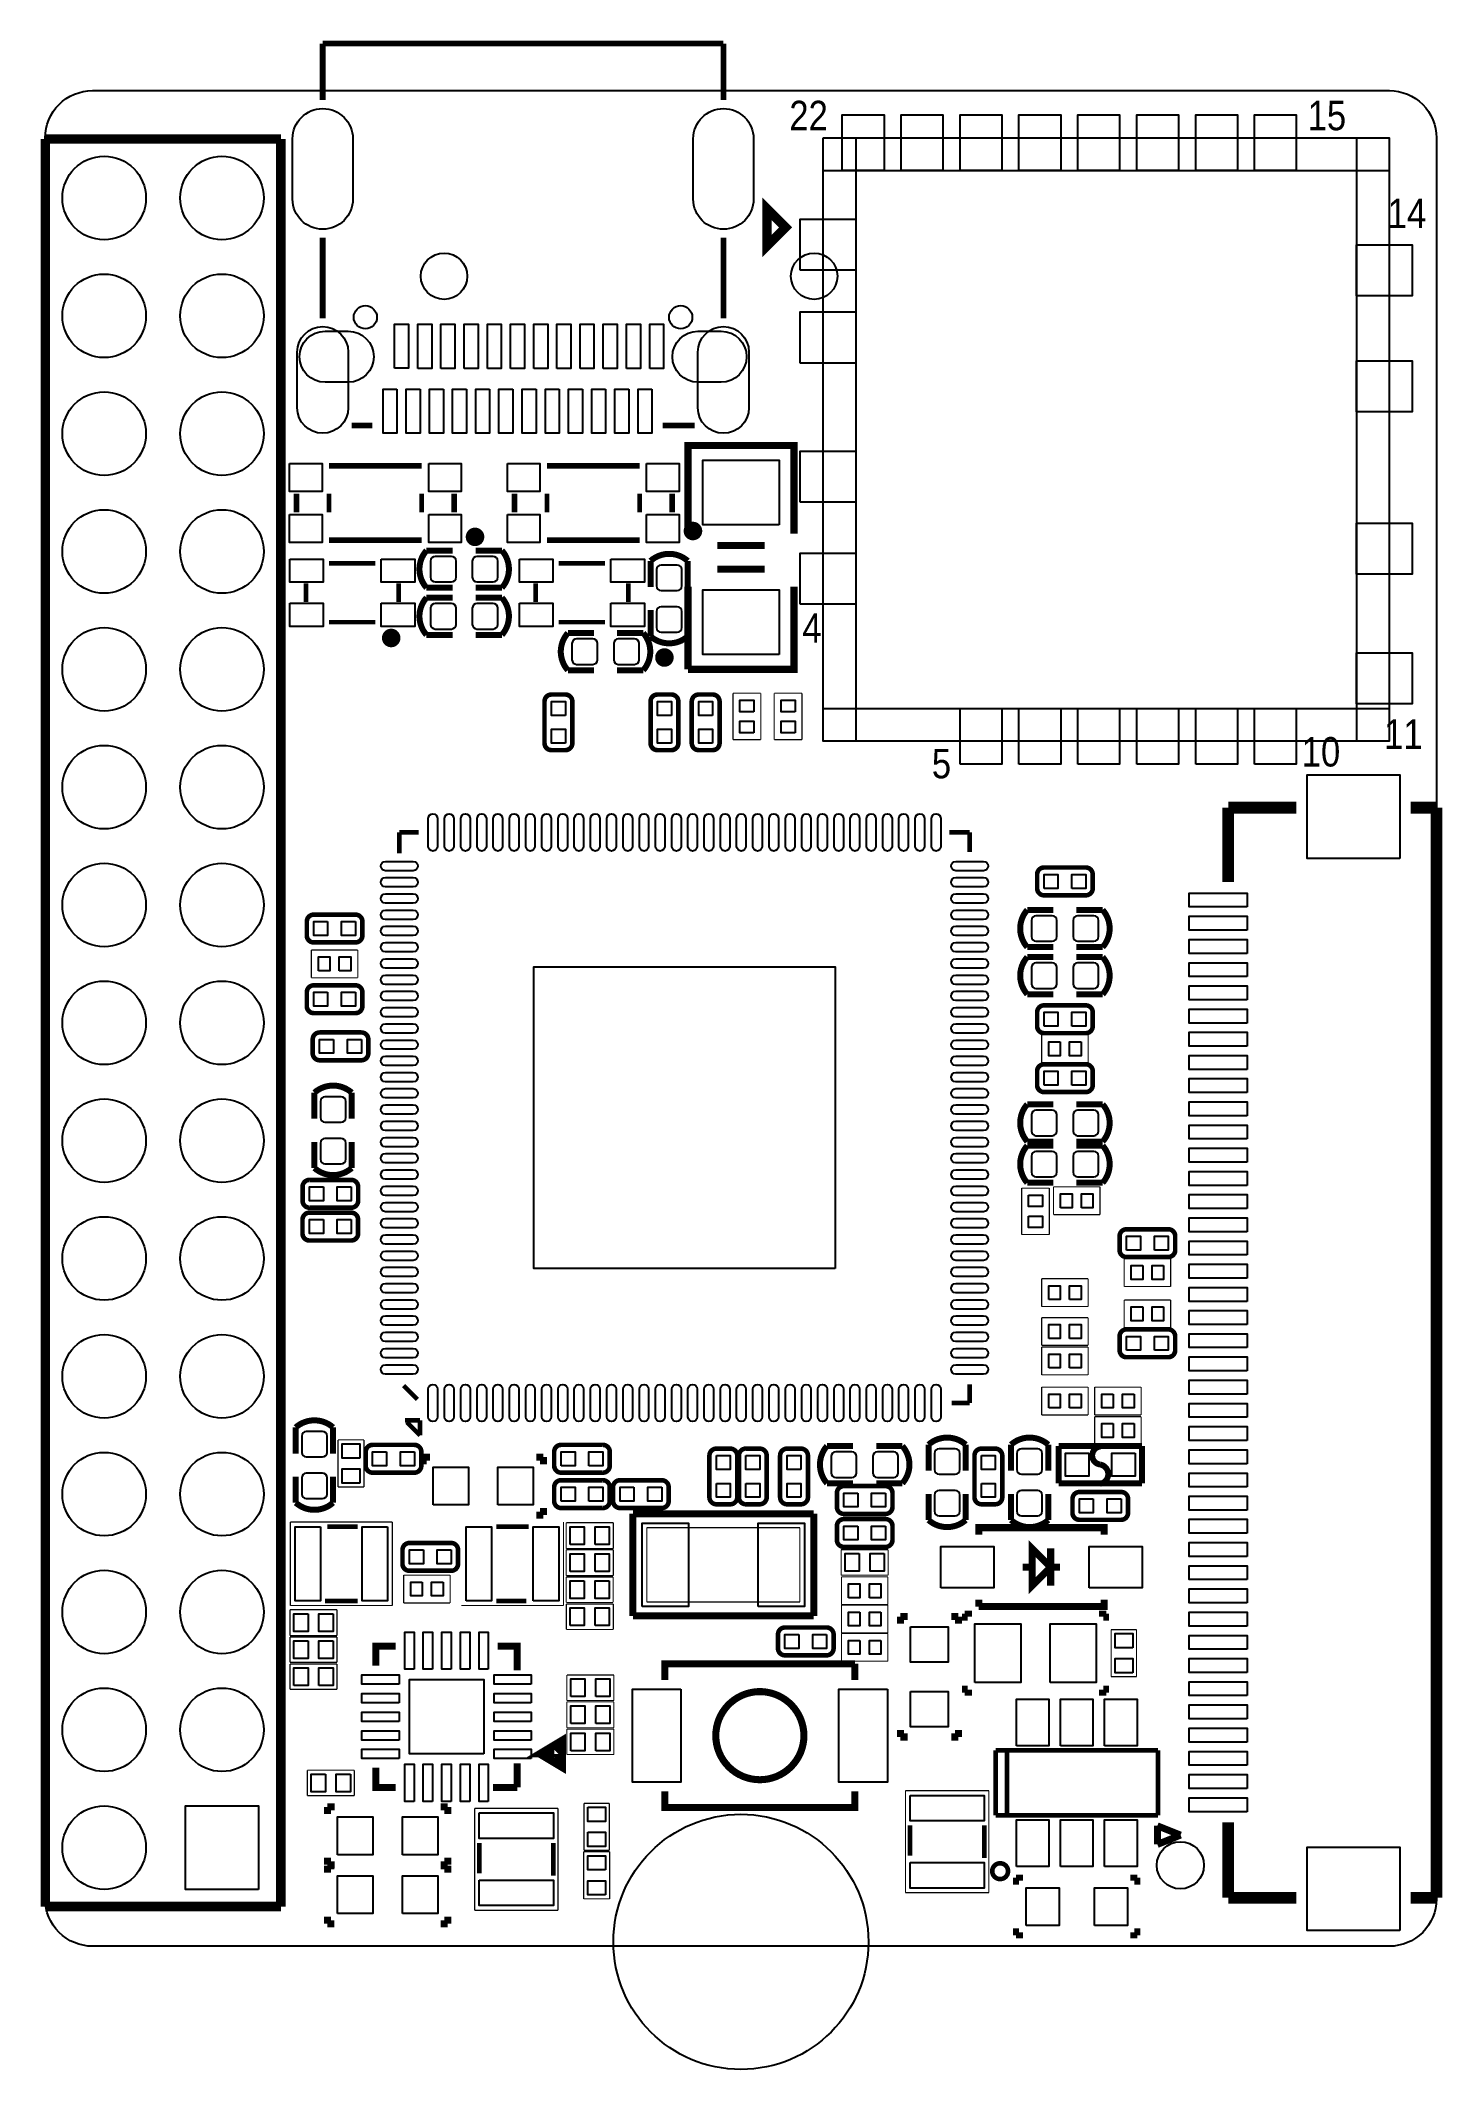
# Model space of a CAD drawing. Extents: x 269.8 to 300, y 285.8 to 329.5.
import ezdxf

# ---------------------------------------------------------------- set-up
doc = ezdxf.new("R2010")
doc.units = 0
for name, color, linetype in [('BG_OUTLINE', 5, 'CONTINUOUS'), ('PG_SILKSCREEN_TOP', 254, 'CONTINUOUS'), ('PIN_TOP', 12, 'CONTINUOUS')]:
    doc.layers.add(name, color=color, linetype=linetype)

msp = doc.modelspace()

# ---------------------------------------------------------------- texts
at = {"layer": 'PG_SILKSCREEN_TOP', "width": 0.88}
for s, p in [('22', (285.9024, 327.5965)), ('15', (297.0784, 327.5965)), ('14', (298.8056, 325.4883)), ('4', (286.1818, 316.5475)), ('11', (298.7294, 314.2615)), ('10', (296.9514, 313.8805)), ('5', (288.9758, 313.6265))]:
    msp.add_text(s, height=0.635, dxfattribs=at).set_placement(p)

# ---------------------------------------------------------------- linework, layer by layer
at = {"layer": 'BG_OUTLINE'}
msp.add_lwpolyline([(299.858938, 327.433686), (299.858938, 289.465766, -0.414214), (298.842938, 288.449766), (270.874998, 288.449766, -0.414214), (269.858998, 289.465766), (269.858998, 327.433686, -0.414214), (270.874998, 328.449686), (298.842938, 328.449686, -0.414214)], format="xyb", close=True, dxfattribs=at)
at = {"layer": 'PG_SILKSCREEN_TOP'}
for points, const_width in [([(275.84146, 329.465686), (275.84146, 328.246486)], 0.127), ([(284.48254, 329.465686), (275.84146, 329.465686)], 0.127), ([(284.48254, 329.465686), (284.48254, 328.246486)], 0.127), ([(274.938998, 327.406), (269.858998, 327.406)], 0.2032), ([(269.858998, 289.306), (269.858998, 327.406)], 0.2032), ([(274.938998, 302.006), (274.938998, 327.406)], 0.2032), ([(285.423102, 325.90105), (285.823152, 325.501), (285.423102, 325.10095), (285.423102, 325.90105)], 0.199898), ([(275.84146, 325.282306), (275.84146, 323.544946)], 0.127), ([(284.48254, 325.282306), (284.48254, 323.544946)], 0.127), ([(276.9108, 321.231006), (276.46376, 321.231006)], 0.127), ([(283.86024, 321.231006), (283.17444, 321.231006)], 0.127), ([(283.718, 318.897), (283.718254, 320.802), (286.003746, 320.802), (286.004, 318.897)], 0.1524), ([(277.976838, 320.362072), (275.976842, 320.362072)], 0.124968), ([(282.675838, 320.362072), (280.675842, 320.362072)], 0.124968), ([(275.276818, 319.362074), (275.276818, 319.76187)], 0.124968), ([(275.976842, 319.362074), (275.976842, 319.76187)], 0.100076), ([(277.976838, 319.362074), (277.976838, 319.76187)], 0.100076), ([(278.676862, 319.362074), (278.676862, 319.76187)], 0.124968), ([(279.975818, 319.362074), (279.975818, 319.76187)], 0.124968), ([(280.675842, 319.362074), (280.675842, 319.76187)], 0.100076), ([(282.675838, 319.362074), (282.675838, 319.76187)], 0.100076), ([(283.375862, 319.362074), (283.375862, 319.76187)], 0.124968), ([(277.976838, 318.761872), (275.976842, 318.761872)], 0.124968), ([(278.0792, 318.53632), (278.64308, 318.53632)], 0.12954), ([(279.7048, 318.53632), (279.14092, 318.53632)], 0.12954), ([(282.675838, 318.761872), (280.675842, 318.761872)], 0.124968), ([(284.353, 318.643), (285.369, 318.643)], 0.1524), ([(276.978872, 318.262), (275.979128, 318.262)], 0.100076), ([(281.931872, 318.262), (280.932128, 318.262)], 0.100076), ([(283.71292, 318.3128), (283.71292, 317.74892)], 0.12954), ([(284.353, 318.135), (285.369, 318.135)], 0.1524), ([(275.479002, 317.427102), (275.479002, 317.826898)], 0.100076), ([(277.478998, 317.427102), (277.478998, 317.826898)], 0.100076), ([(278.0792, 317.52032), (278.64308, 317.52032)], 0.12954), ([(279.7048, 317.52032), (279.14092, 317.52032)], 0.12954), ([(280.432002, 317.427102), (280.432002, 317.826898)], 0.100076), ([(282.431998, 317.427102), (282.431998, 317.826898)], 0.100076), ([(283.718254, 315.976), (283.718, 317.754)], 0.1524), ([(286.004, 317.754), (286.003746, 315.976), (283.718254, 315.976)], 0.1524), ([(283.71292, 316.6872), (283.71292, 317.25108)], 0.12954), ([(276.978872, 316.992), (275.979128, 316.992)], 0.100076), ([(281.931872, 316.992), (280.932128, 316.992)], 0.100076), ([(281.1272, 315.95568), (281.69108, 315.95568)], 0.12954), ([(282.7528, 315.95568), (282.18892, 315.95568)], 0.12954), ([(284.68828, 314.45962), (284.68828, 315.46038)], 0.0254), ([(284.68828, 315.46038), (285.28772, 315.46038)], 0.0254), ([(285.28772, 315.46038), (285.28772, 314.45962)], 0.0254), ([(285.57728, 314.45962), (285.57728, 315.46038)], 0.0254), ([(285.57728, 315.46038), (286.17672, 315.46038)], 0.0254), ([(286.17672, 315.46038), (286.17672, 314.45962)], 0.0254), ([(285.28772, 314.45962), (284.68828, 314.45962)], 0.0254), ([(286.17672, 314.45962), (285.57728, 314.45962)], 0.0254), ([(295.365678, 311.39384), (295.365678, 312.99404)], 0.254), ([(296.838878, 312.99404), (295.365678, 312.99404)], 0.254), ([(299.858938, 312.99404), (299.300138, 312.99404)], 0.254), ([(299.858938, 289.49396), (299.858938, 312.99404)], 0.254), ([(277.49373, 312.00979), (277.49373, 312.45937)], 0.09906), ([(277.49373, 312.45937), (277.91029, 312.45937)], 0.09906), ([(289.79241, 312.45937), (289.35553, 312.45937)], 0.09906), ([(289.79241, 312.04027), (289.79241, 312.45937)], 0.09906), ([(275.59762, 309.92572), (276.59838, 309.92572)], 0.0254), ([(275.59762, 309.32628), (275.59762, 309.92572)], 0.0254), ([(276.59838, 309.92572), (276.59838, 309.32628)], 0.0254), ([(291.0332, 309.98668), (291.59708, 309.98668)], 0.12954), ([(292.6588, 309.98668), (292.09492, 309.98668)], 0.12954), ([(276.59838, 309.32628), (275.59762, 309.32628)], 0.0254), ([(291.0332, 308.97068), (291.59708, 308.97068)], 0.12954), ([(292.6588, 308.97068), (292.09492, 308.97068)], 0.12954), ([(291.34562, 307.49748), (291.34562, 308.09692)], 0.0254), ([(291.34562, 308.09692), (292.34638, 308.09692)], 0.0254), ([(292.34638, 308.09692), (292.34638, 307.49748)], 0.0254), ([(292.34638, 307.49748), (291.34562, 307.49748)], 0.0254), ([(276.4663, 306.850796), (276.4663, 306.286916)], 0.12954), ([(276.4663, 305.225196), (276.4663, 305.789076)], 0.12954), ([(291.0332, 305.79568), (291.59708, 305.79568)], 0.12954), ([(292.6588, 305.79568), (292.09492, 305.79568)], 0.12954), ([(291.0332, 304.90668), (291.59708, 304.90668)], 0.12954), ([(291.59962, 304.820066), (292.60038, 304.820066)], 0.0254), ([(291.59962, 304.221134), (291.59962, 304.820066)], 0.0254), ([(292.6588, 304.90668), (292.094666, 304.90668)], 0.12954), ([(292.60038, 304.820066), (292.60038, 304.221134)], 0.0254), ([(290.91128, 303.79162), (290.91128, 304.792634)], 0.0254), ([(290.91128, 304.792634), (291.51072, 304.792634)], 0.0254), ([(291.51072, 304.792634), (291.51072, 303.79162)], 0.0254), ([(292.60038, 304.221134), (291.59962, 304.221134)], 0.0254), ([(291.51072, 303.79162), (290.91128, 303.79162)], 0.0254), ([(293.12362, 302.67148), (293.12362, 303.27092)], 0.0254), ([(293.12362, 303.27092), (294.12438, 303.27092)], 0.0254), ([(294.12438, 303.27092), (294.12438, 302.67148)], 0.0254), ([(291.34562, 302.83912), (292.34638, 302.83912)], 0.0254), ([(291.34562, 302.23968), (291.34562, 302.83912)], 0.0254), ([(292.34638, 302.83912), (292.34638, 302.23968)], 0.0254), ([(294.12438, 302.67148), (293.12362, 302.67148)], 0.0254), ([(292.34638, 302.23968), (291.34562, 302.23968)], 0.0254), ([(293.12362, 301.78248), (293.12362, 302.38192)], 0.0254), ([(293.12362, 302.38192), (294.12438, 302.38192)], 0.0254), ([(294.12438, 302.38192), (294.12438, 301.78248)], 0.0254), ([(274.938998, 289.306), (274.938998, 302.006)], 0.2032), ([(291.34562, 302.00092), (292.34638, 302.00092)], 0.0254), ([(291.34562, 301.40148), (291.34562, 302.00092)], 0.0254), ([(292.34638, 302.00092), (292.34638, 301.40148)], 0.0254), ([(294.12438, 301.78248), (293.12362, 301.78248)], 0.0254), ([(292.34638, 301.40148), (291.34562, 301.40148)], 0.0254), ([(291.34562, 301.36592), (292.34638, 301.36592)], 0.0254), ([(291.34562, 300.76648), (291.34562, 301.36592)], 0.0254), ([(292.34638, 301.36592), (292.34638, 300.76648)], 0.0254), ([(277.88235, 300.23943), (277.58517, 300.53661)], 0.09906), ([(289.79241, 300.16069), (289.79241, 300.55947)], 0.09906), ([(292.34638, 300.76648), (291.34562, 300.76648)], 0.0254), ([(291.34562, 300.50232), (292.34638, 300.50232)], 0.0254), ([(291.34562, 299.90288), (291.34562, 300.50232)], 0.0254), ([(292.34638, 300.50232), (292.34638, 299.90288)], 0.0254), ([(292.48862, 299.90288), (292.48862, 300.50232)], 0.0254), ([(292.48862, 300.50232), (293.48938, 300.50232)], 0.0254), ([(293.48938, 300.50232), (293.48938, 299.90288)], 0.0254), ([(289.40379, 300.16069), (289.79241, 300.16069)], 0.09906), ([(276.063202, 299.63491), (276.063202, 299.070776)], 0.12954), ([(277.9395, 299.78477), (277.616158, 299.78477)], 0.09906), ([(277.65756, 299.743368), (277.9395, 299.461428)], 0.09906), ([(277.9395, 299.461428), (277.9395, 299.78477)], 0.09906), ([(292.34638, 299.90288), (291.34562, 299.90288)], 0.0254), ([(293.48938, 299.90288), (292.48862, 299.90288)], 0.0254), ([(292.48862, 299.26788), (292.48862, 299.86732)], 0.0254), ([(292.48862, 299.86732), (293.48938, 299.86732)], 0.0254), ([(293.48938, 299.86732), (293.48938, 299.26788)], 0.0254), ([(276.17166, 299.364908), (276.73046, 299.364908)], 0.0254), ([(276.17166, 298.348908), (276.17166, 299.364908)], 0.0254), ([(276.73046, 299.364908), (276.73046, 298.348908)], 0.0254), ([(286.7152, 299.23232), (287.27908, 299.23232)], 0.12954), ([(288.3408, 299.23232), (287.77692, 299.23232)], 0.12954), ([(288.90468, 299.2628), (288.90468, 298.69892)], 0.12954), ([(290.68268, 299.2628), (290.68268, 298.69892)], 0.12954), ([(293.50716, 299.23232), (291.70884, 299.23232)], 0.127), ([(291.70884, 299.23232), (291.70884, 298.42968)], 0.127), ([(293.48938, 299.26788), (292.48862, 299.26788)], 0.0254), ([(293.50716, 298.42968), (293.50716, 299.23232)], 0.127), ([(278.004016, 298.992798), (278.004016, 298.840398)], 0.1524), ([(278.156416, 298.992798), (278.004016, 298.992798)], 0.1524), ([(280.447496, 298.992798), (280.599896, 298.992798)], 0.1524), ([(280.599896, 298.992798), (280.599896, 298.840398)], 0.1524), ([(276.063202, 298.00931), (276.063202, 298.57319)], 0.12954), ([(276.73046, 298.348908), (276.17166, 298.348908)], 0.0254), ([(291.70884, 298.42968), (293.50716, 298.42968)], 0.127), ([(280.599896, 297.743118), (280.599896, 297.895518)], 0.1524), ([(282.52928, 295.57218), (282.52928, 297.77182)], 0.14986), ([(282.52928, 297.77182), (286.43072, 297.77182)], 0.14986), ([(286.43072, 297.77182), (286.43072, 295.57218)], 0.14986), ([(288.90468, 297.6372), (288.90468, 298.20108)], 0.12954), ([(290.68268, 297.6372), (290.68268, 298.20108)], 0.12954), ([(275.142198, 297.593258), (277.341838, 297.593258)], 0.0254), ([(275.142198, 295.794938), (275.142198, 297.593258)], 0.0254), ([(275.942298, 297.494198), (276.592538, 297.494198)], 0.09906), ([(277.341838, 297.593258), (277.341838, 295.794938)], 0.0254), ([(279.582372, 297.494198), (280.283666, 297.494198)], 0.09906), ([(280.447496, 297.743118), (280.599896, 297.743118)], 0.1524), ([(281.032966, 297.593004), (281.032966, 295.794684)], 0.0254), ([(281.091132, 297.579288), (282.107132, 297.579288)], 0.0254), ([(281.091132, 297.020488), (281.091132, 297.579288)], 0.0254), ([(282.107132, 297.579288), (282.107132, 297.020488)], 0.0254), ([(282.829, 295.8719), (282.829, 297.4721)], 0.0254), ([(282.829, 297.4721), (286.131, 297.4721)], 0.0254), ([(286.131, 297.4721), (286.131, 295.8719)], 0.0254), ([(292.68928, 297.32351), (292.68928, 297.47337), (289.98672, 297.47337), (289.98672, 297.32351)], 0.1524), ([(282.107132, 297.020488), (281.091132, 297.020488)], 0.0254), ([(281.091132, 296.996866), (282.107132, 296.996866)], 0.0254), ([(281.091132, 296.438066), (281.091132, 296.996866)], 0.0254), ([(282.107132, 296.996866), (282.107132, 296.438066)], 0.0254), ([(287.02, 296.99712), (288.03346, 296.99712)], 0.0254), ([(287.02, 296.44848), (287.02, 296.99712)], 0.0254), ([(288.03346, 296.99712), (288.03346, 296.44848)], 0.0254), ([(291.53866, 296.62247), (291.13734, 297.02379), (291.13734, 296.22115), (291.53866, 296.62247)], 0.1524), ([(291.53866, 297.02379), (291.53866, 296.22115)], 0.1524), ([(290.93668, 296.62247), (291.13734, 296.62247)], 0.1524), ([(291.53866, 296.62247), (291.73932, 296.62247)], 0.1524), ([(277.588726, 295.85031), (277.588726, 296.44975)], 0.0254), ([(277.588726, 296.44975), (278.589486, 296.44975)], 0.0254), ([(278.589486, 296.44975), (278.589486, 295.85031)], 0.0254), ([(282.107132, 296.438066), (281.091132, 296.438066)], 0.0254), ([(281.091132, 296.40911), (282.104338, 296.40911)], 0.0254), ([(281.091132, 295.86047), (281.091132, 296.40911)], 0.0254), ([(282.104338, 296.40911), (282.104338, 295.86047)], 0.0254), ([(288.03346, 296.44848), (287.02, 296.44848)], 0.0254), ([(287.02762, 296.41292), (288.02838, 296.41292)], 0.0254), ([(287.02762, 295.81348), (287.02762, 296.41292)], 0.0254), ([(288.02838, 296.41292), (288.02838, 295.81348)], 0.0254), ([(275.13407, 295.705276), (276.15007, 295.705276)], 0.0254), ([(275.13407, 295.146476), (275.13407, 295.705276)], 0.0254), ([(277.341838, 295.794938), (275.142198, 295.794938)], 0.0254), ([(276.592538, 295.893998), (275.891498, 295.893998)], 0.09906), ([(276.15007, 295.705276), (276.15007, 295.146476)], 0.0254), ([(278.589486, 295.85031), (277.588726, 295.85031)], 0.0254), ([(281.032966, 295.794684), (278.833072, 295.794684)], 0.0254), ([(280.232866, 295.893998), (279.582372, 295.893998)], 0.09906), ([(282.104338, 295.86047), (281.091132, 295.86047)], 0.0254), ([(281.093672, 295.826434), (282.107132, 295.826434)], 0.0254), ([(281.093672, 295.277794), (281.093672, 295.826434)], 0.0254), ([(282.107132, 295.826434), (282.107132, 295.277794)], 0.0254), ([(286.43072, 295.57218), (282.52928, 295.57218)], 0.14986), ([(286.131, 295.8719), (282.829, 295.8719)], 0.0254), ([(288.02838, 295.81348), (287.02762, 295.81348)], 0.0254), ([(287.02762, 295.20388), (287.02762, 295.80332)], 0.0254), ([(287.02762, 295.80332), (288.02838, 295.80332)], 0.0254), ([(288.02838, 295.80332), (288.02838, 295.20388)], 0.0254), ([(289.687, 295.4655), (289.687, 295.6179)], 0.127), ([(289.687, 295.6179), (289.8394, 295.6179)], 0.127), ([(289.98672, 295.77157), (292.68928, 295.77157), (292.68928, 295.92143)], 0.1524), ([(289.98672, 295.92143), (289.98672, 295.77157)], 0.1524), ([(292.5826, 295.6179), (292.735, 295.6179)], 0.127), ([(292.735, 295.6179), (292.735, 295.4655)], 0.127), ([(282.107132, 295.277794), (281.093672, 295.277794)], 0.0254), ([(288.02838, 295.20388), (287.02762, 295.20388)], 0.0254), ([(288.30016, 295.55694), (288.45256, 295.55694)], 0.1524), ([(288.30016, 295.40454), (288.30016, 295.55694)], 0.1524), ([(289.54984, 295.55694), (289.39744, 295.55694)], 0.1524), ([(289.54984, 295.40454), (289.54984, 295.55694)], 0.1524), ([(292.84168, 295.275), (293.39032, 295.275)], 0.0254), ([(292.84168, 294.26154), (292.84168, 295.275)], 0.0254), ([(293.39032, 295.275), (293.39032, 294.26154)], 0.0254), ([(276.15007, 295.146476), (275.13407, 295.146476)], 0.0254), ([(275.13407, 295.117774), (276.14753, 295.117774)], 0.0254), ([(275.13407, 294.569134), (275.13407, 295.117774)], 0.0254), ([(276.14753, 295.117774), (276.14753, 294.569134)], 0.0254), ([(277.412196, 294.920924), (276.988016, 294.920924), (276.988016, 294.496744)], 0.1524), ([(280.036016, 294.397684), (280.036016, 294.920924), (279.611836, 294.920924)], 0.1524), ([(287.02762, 294.59428), (287.02762, 295.19372)], 0.0254), ([(287.02762, 295.19372), (288.02838, 295.19372)], 0.0254), ([(288.02838, 295.19372), (288.02838, 294.59428)], 0.0254), ([(276.14753, 294.569134), (275.13407, 294.569134)], 0.0254), ([(275.13661, 294.535098), (276.15007, 294.535098)], 0.0254), ([(275.13661, 293.986458), (275.13661, 294.535098)], 0.0254), ([(276.15007, 294.535098), (276.15007, 293.986458)], 0.0254), ([(287.31718, 294.5384), (283.21762, 294.5384), (283.21762, 294.18788)], 0.1524), ([(288.02838, 294.59428), (287.02762, 294.59428)], 0.0254), ([(287.31718, 294.18788), (287.31718, 294.5384)], 0.1524), ([(276.15007, 293.986458), (275.13661, 293.986458)], 0.0254), ([(281.106372, 294.295322), (282.120086, 294.295322)], 0.0254), ([(281.106372, 293.746682), (281.106372, 294.295322)], 0.0254), ([(282.120086, 294.295322), (282.120086, 293.746682)], 0.0254), ([(289.687, 293.9161), (289.687, 294.0685)], 0.127), ([(289.8394, 293.9161), (289.687, 293.9161)], 0.127), ([(292.735, 293.9161), (292.5826, 293.9161)], 0.127), ([(292.735, 294.0685), (292.735, 293.9161)], 0.127), ([(293.39032, 294.26154), (292.84168, 294.26154)], 0.0254), ([(281.104086, 293.717726), (282.120086, 293.717726)], 0.0254), ([(281.104086, 293.158926), (281.104086, 293.717726)], 0.0254), ([(282.120086, 293.746682), (281.106372, 293.746682)], 0.0254), ([(282.120086, 293.717726), (282.120086, 293.158926)], 0.0254), ([(280.510996, 292.596824), (281.011376, 292.297104), (281.011376, 292.896544), (280.510996, 292.596824), (280.912316, 292.596824), (280.912316, 292.695884), (280.813256, 292.596824), (280.912316, 292.497764), (280.912316, 292.596824)], 0.1524), ([(282.120086, 293.158926), (281.104086, 293.158926)], 0.0254), ([(281.106372, 293.130224), (282.120086, 293.130224)], 0.0254), ([(281.106372, 292.581584), (281.106372, 293.130224)], 0.0254), ([(282.120086, 293.130224), (282.120086, 292.581584)], 0.0254), ([(288.30016, 293.11346), (288.30016, 292.96106)], 0.1524), ([(288.30016, 292.96106), (288.45256, 292.96106)], 0.1524), ([(289.54984, 292.96106), (289.39744, 292.96106)], 0.1524), ([(289.54984, 293.11346), (289.54984, 292.96106)], 0.1524), ([(282.120086, 292.581584), (281.106372, 292.581584)], 0.0254), ([(293.85006, 292.67404), (290.34994, 292.67404)], 0.09906), ([(290.34994, 292.67404), (290.34994, 291.27196)], 0.09906), ([(290.59886, 292.67404), (290.59886, 291.27196)], 0.09906), ([(293.85006, 291.27196), (293.85006, 292.67404)], 0.09906), ([(275.507958, 292.245288), (276.521418, 292.245288)], 0.0254), ([(275.507958, 291.696648), (275.507958, 292.245288)], 0.0254), ([(276.521418, 292.245288), (276.521418, 291.696648)], 0.0254), ([(276.988016, 292.297104), (276.988016, 291.872924), (277.412196, 291.872924)], 0.1524), ([(280.036016, 291.872924), (280.036016, 292.396164)], 0.1524), ([(279.512776, 291.872924), (280.036016, 291.872924)], 0.1524), ([(283.21762, 291.79012), (283.21762, 291.4396), (287.31718, 291.4396), (287.31718, 291.79012)], 0.1524), ([(288.40684, 291.80282), (290.20516, 291.80282)], 0.0254), ([(288.40684, 289.60318), (288.40684, 291.80282)], 0.0254), ([(290.20516, 291.80282), (290.20516, 289.60318)], 0.0254), ([(276.521418, 291.696648), (275.507958, 291.696648)], 0.0254), ([(275.943314, 291.45484), (275.943314, 291.30244)], 0.1524), ([(276.095714, 291.45484), (275.943314, 291.45484)], 0.1524), ([(278.38654, 291.45484), (278.53894, 291.45484)], 0.1524), ([(278.53894, 291.45484), (278.53894, 291.30244)], 0.1524), ([(279.11679, 291.423852), (280.91511, 291.423852)], 0.0254), ([(279.11679, 289.224212), (279.11679, 291.423852)], 0.0254), ([(280.91511, 291.423852), (280.91511, 289.224212)], 0.0254), ([(281.474672, 290.517072), (281.474672, 291.530532)], 0.0254), ([(281.474672, 291.530532), (282.023312, 291.530532)], 0.0254), ([(282.023312, 291.530532), (282.023312, 290.517072)], 0.0254), ([(290.34994, 291.27196), (293.85006, 291.27196)], 0.09906), ([(288.5059, 290.40328), (288.5059, 291.05352)], 0.09906), ([(290.1061, 291.05352), (290.1061, 290.35248)], 0.09906), ([(293.839138, 291.0459), (293.839138, 290.64458)], 0.14986), ([(293.839138, 291.0459), (294.339518, 290.84524)], 0.14986), ([(294.339518, 290.84524), (293.839138, 290.64458)], 0.14986), ([(295.365678, 289.49396), (295.365678, 291.11956)], 0.254), ([(275.943314, 290.20516), (275.943314, 290.35756)], 0.1524), ([(278.53894, 290.20516), (278.53894, 290.35756)], 0.1524), ([(279.21585, 290.024312), (279.21585, 290.674552)], 0.09906), ([(280.81605, 290.674552), (280.81605, 289.973512)], 0.09906), ([(281.468576, 290.4871), (282.027376, 290.4871)], 0.0254), ([(281.468576, 289.4711), (281.468576, 290.4871)], 0.0254), ([(282.023312, 290.517072), (281.474672, 290.517072)], 0.0254), ([(282.027376, 290.4871), (282.027376, 289.4711)], 0.0254), ([(275.94306, 290.18484), (275.94306, 290.03244)], 0.1524), ([(276.09546, 290.18484), (275.94306, 290.18484)], 0.1524), ([(276.095714, 290.20516), (275.943314, 290.20516)], 0.1524), ([(278.38654, 290.20516), (278.53894, 290.20516)], 0.1524), ([(278.38654, 290.18484), (278.53894, 290.18484)], 0.1524), ([(278.53894, 290.18484), (278.53894, 290.03244)], 0.1524), ([(290.7919, 289.9283), (290.7919, 289.7759)], 0.127), ([(290.9443, 289.9283), (290.7919, 289.9283)], 0.127), ([(293.2557, 289.9283), (293.4081, 289.9283)], 0.127), ([(293.4081, 289.9283), (293.4081, 289.7759)], 0.127), ([(290.20516, 289.60318), (288.40684, 289.60318)], 0.0254), ([(296.838878, 289.49396), (295.370758, 289.49396)], 0.254), ([(299.858938, 289.49396), (299.300138, 289.49396)], 0.254), ([(274.938998, 289.306), (269.858998, 289.306)], 0.2032), ([(275.94306, 288.93516), (275.94306, 289.08756)], 0.1524), ([(278.53894, 288.93516), (278.53894, 289.08756)], 0.1524), ([(280.91511, 289.224212), (279.11679, 289.224212)], 0.0254), ([(282.027376, 289.4711), (281.468576, 289.4711)], 0.0254), ([(276.09546, 288.93516), (275.94306, 288.93516)], 0.1524), ([(278.38654, 288.93516), (278.53894, 288.93516)], 0.1524), ([(290.7919, 288.6837), (290.7919, 288.8361)], 0.127), ([(290.9443, 288.6837), (290.7919, 288.6837)], 0.127), ([(293.2557, 288.6837), (293.4081, 288.6837)], 0.127), ([(293.4081, 288.6837), (293.4081, 288.8361)], 0.127)]:
    msp.add_lwpolyline(points, dxfattribs=dict(at, const_width=const_width))
for points in [[(286.634936, 327.429114), (298.835064, 327.429114), (298.835064, 314.428886), (286.634936, 314.428886), (286.634936, 327.429114)], [(287.33496, 327.429114), (287.33496, 314.428886)], [(298.13504, 327.429114), (298.13504, 314.428886)], [(286.634936, 326.72909), (298.835064, 326.72909)], [(286.634936, 315.12891), (298.835064, 315.12891)]]:
    msp.add_lwpolyline(points, dxfattribs=at)
for points, const_width in [([(279.225756, 318.830198, 0.99966), (279.025858, 318.830198, 1.00034), (279.225756, 318.830198)], 0.199898), ([(283.924502, 318.956944, 0.99966), (283.724604, 318.956944, 1.00034), (283.924502, 318.956944)], 0.199898), ([(278.64308, 317.73368), (278.0792, 317.73368, -0.378845), (278.0792, 318.53632)], 0.12954), ([(279.14092, 317.73368), (279.7048, 317.73368, 0.378845), (279.7048, 318.53632)], 0.12954), ([(282.91028, 317.74892), (282.91028, 318.3128, -0.378845), (283.71292, 318.3128)], 0.12954), ([(278.64308, 316.71768), (278.0792, 316.71768, -0.378845), (278.0792, 317.52032)], 0.12954), ([(279.14092, 316.71768), (279.7048, 316.71768, 0.378845), (279.7048, 317.52032)], 0.12954), ([(282.91028, 317.25108), (282.91028, 316.6872, 0.378845), (283.71292, 316.6872)], 0.12954), ([(277.418292, 316.651132, 0.999411), (277.218394, 316.651386, 1.00059), (277.418292, 316.651132)], 0.199898), ([(281.69108, 316.75832), (281.1272, 316.75832, 0.378845), (281.1272, 315.95568)], 0.12954), ([(282.18892, 316.75832), (282.7528, 316.75832, -0.378845), (282.7528, 315.95568)], 0.12954), ([(283.310076, 316.23, 0.999411), (283.110178, 316.230254, 1.00059), (283.310076, 316.23)], 0.199898), ([(281.22372, 314.38342), (281.22372, 315.28258, 0.414716), (281.07386, 315.43244), (280.77414, 315.43244, 0.414804), (280.62428, 315.28258), (280.62428, 314.38342, 0.414806), (280.77414, 314.23356), (281.07386, 314.23356, 0.414718), (281.22372, 314.38342)], 0.09906), ([(283.50972, 314.38342), (283.50972, 315.28258, 0.414811), (283.35986, 315.43244), (283.06014, 315.43244, 0.414804), (282.91028, 315.28258), (282.91028, 314.38342, 0.414711), (283.06014, 314.23356), (283.35986, 314.23356, 0.414718), (283.50972, 314.38342)], 0.09906), ([(284.39872, 314.38342), (284.39872, 315.28258, 0.414665), (284.24886, 315.43244), (283.94914, 315.43244, 0.414759), (283.79928, 315.28258), (283.79928, 314.38342, 0.414857), (283.94914, 314.23356), (284.24886, 314.23356, 0.414737), (284.39872, 314.38342)], 0.09906), ([(291.39642, 311.10428), (292.29558, 311.10428, 0.414722), (292.44544, 311.25414), (292.44544, 311.55386, 0.414852), (292.29558, 311.70372), (291.39642, 311.70372, 0.414773), (291.24656, 311.55386), (291.24656, 311.25414, 0.41467), (291.39642, 311.10428)], 0.09906), ([(276.54758, 310.68772), (275.64842, 310.68772, 0.414723), (275.49856, 310.53786), (275.49856, 310.23814, 0.414713), (275.64842, 310.08828), (276.54758, 310.08828, 0.414799), (276.69744, 310.23814), (276.69744, 310.53786, 0.414809), (276.54758, 310.68772)], 0.09906), ([(291.59708, 310.78932), (291.0332, 310.78932, 0.378854), (291.0332, 309.98668)], 0.12954), ([(292.09492, 310.78932), (292.6588, 310.78932, -0.378835), (292.6588, 309.98668)], 0.12954), ([(291.59708, 309.77332), (291.0332, 309.77332, 0.37886), (291.0332, 308.97068)], 0.12954), ([(292.09492, 309.77332), (292.6588, 309.77332, -0.37883), (292.6588, 308.97068)], 0.12954), ([(276.54758, 309.16372), (275.64842, 309.16372, 0.414724), (275.49856, 309.01386), (275.49856, 308.71414, 0.414777), (275.64842, 308.56428), (276.54758, 308.56428, 0.414791), (276.69744, 308.71414), (276.69744, 309.01386, 0.414771), (276.54758, 309.16372)], 0.09906), ([(291.39642, 308.13248), (292.29558, 308.13248, 0.414748), (292.44544, 308.28234), (292.44544, 308.58206, 0.414971), (292.29558, 308.73192), (291.39642, 308.73192, 0.414748), (291.24656, 308.58206), (291.24656, 308.28234, 0.41465), (291.39642, 308.13248)], 0.09906), ([(276.67458, 308.14772), (275.77542, 308.14772, 0.414717), (275.62556, 307.99786), (275.62556, 307.69814, 0.414793), (275.77542, 307.54828), (276.67458, 307.54828, 0.414805), (276.82444, 307.69814), (276.82444, 307.99786, 0.414729), (276.67458, 308.14772)], 0.09906), ([(291.39642, 306.86248), (292.29558, 306.86248, 0.414806), (292.44544, 307.01234), (292.44544, 307.31206, 0.414785), (292.29558, 307.46192), (291.39642, 307.46192, 0.414742), (291.24656, 307.31206), (291.24656, 307.01234, 0.414763), (291.39642, 306.86248)], 0.09906), ([(275.66366, 306.286916), (275.66366, 306.850796, -0.378838), (276.4663, 306.850796)], 0.12954), ([(291.59708, 306.59832), (291.0332, 306.59832, 0.378835), (291.0332, 305.79568)], 0.12954), ([(292.09492, 306.59832), (292.6588, 306.59832, -0.378855), (292.6588, 305.79568)], 0.12954), ([(275.66366, 305.789076), (275.66366, 305.225196, 0.378851), (276.4663, 305.225196)], 0.12954), ([(291.59708, 305.709574), (291.0332, 305.709574, 0.379011), (291.0332, 304.90668)], 0.12954), ([(292.094666, 305.709574), (292.6588, 305.709574, -0.378867), (292.6588, 304.90668)], 0.12954), ([(276.455632, 304.969672), (275.556472, 304.969672, 0.414839), (275.406612, 304.819812), (275.406612, 304.520092, 0.414818), (275.556472, 304.370232), (276.455632, 304.370232, 0.414683), (276.605492, 304.520092), (276.605492, 304.819812, 0.414703), (276.455632, 304.969672)], 0.09906), ([(276.454616, 304.26279), (275.555456, 304.26279, 0.415188), (275.405596, 304.112676), (275.405596, 303.81321, 0.41517), (275.555456, 303.663096), (276.454616, 303.663096, 0.414971), (276.604476, 303.81321), (276.604476, 304.112676, 0.415015), (276.454616, 304.26279)], 0.09906), ([(293.17442, 303.30648), (294.07358, 303.30648, 0.414761), (294.22344, 303.45634), (294.22344, 303.75606, 0.414761), (294.07358, 303.90592), (293.17442, 303.90592, 0.414761), (293.02456, 303.75606), (293.02456, 303.45634, 0.414761), (293.17442, 303.30648)], 0.09906), ([(293.17442, 301.14748), (294.07358, 301.14748, 0.414761), (294.22344, 301.29734), (294.22344, 301.59706, 0.414761), (294.07358, 301.74692), (293.17442, 301.74692, 0.414761), (293.02456, 301.59706), (293.02456, 301.29734, 0.414761), (293.17442, 301.14748)], 0.09906), ([(275.260562, 299.070776), (275.260562, 299.63491, -0.378799), (276.063202, 299.63491)], 0.12954), ([(277.817834, 299.25772), (276.91842, 299.25772, 0.414748), (276.76856, 299.10786), (276.76856, 298.80814, 0.414485), (276.91842, 298.65828), (277.817834, 298.65828, 0.414277), (277.96744, 298.80814), (277.96744, 299.10786, 0.414454), (277.817834, 299.25772)], 0.09906), ([(280.98242, 298.65828), (281.88158, 298.65828, 0.414738), (282.03144, 298.80814), (282.03144, 299.10786, 0.41478), (281.88158, 299.25772), (280.98242, 299.25772, 0.41475), (280.83256, 299.10786), (280.83256, 298.80814, 0.414742), (280.98242, 298.65828)], 0.09906), ([(284.18028, 299.02658), (284.18028, 298.12742, 0.414679), (284.33014, 297.97756), (284.62986, 297.97756, 0.414794), (284.77972, 298.12742), (284.77972, 299.02658, 0.414801), (284.62986, 299.17644), (284.33014, 299.17644, 0.414728), (284.18028, 299.02658)], 0.09906), ([(284.81528, 299.02658), (284.81528, 298.12742, 0.414691), (284.96514, 297.97756), (285.26486, 297.97756, 0.414799), (285.41472, 298.12742), (285.41472, 299.02658, 0.414831), (285.26486, 299.17644), (284.96514, 299.17644, 0.414723), (284.81528, 299.02658)], 0.09906), ([(286.30372, 298.12742), (286.30372, 299.02658, 0.414669), (286.15386, 299.17644), (285.85414, 299.17644, 0.41477), (285.70428, 299.02658), (285.70428, 298.12742, 0.414853), (285.85414, 297.97756), (286.15386, 297.97756, 0.414726), (286.30372, 298.12742)], 0.09906), ([(287.27908, 298.42968), (286.7152, 298.42968, -0.378832), (286.7152, 299.23232)], 0.12954), ([(287.77692, 298.42968), (288.3408, 298.42968, 0.378857), (288.3408, 299.23232)], 0.12954), ([(289.70732, 298.69892), (289.70732, 299.2628, 0.378858), (288.90468, 299.2628)], 0.12954), ([(289.89528, 299.02658), (289.89528, 298.12742, 0.414582), (290.04514, 297.977814), (290.34486, 297.977814, 0.414594), (290.49472, 298.12742), (290.49472, 299.02658, 0.414801), (290.34486, 299.17644), (290.04514, 299.17644, 0.414789), (289.89528, 299.02658)], 0.09906), ([(291.48532, 298.69892), (291.48532, 299.2628, 0.378872), (290.68268, 299.2628)], 0.12954), ([(292.61816, 299.22216, 0.922533), (292.608, 298.83354)], 0.127), ([(292.608, 298.83354, -0.82647), (292.608, 298.41952)], 0.127), ([(275.260562, 298.57319), (275.260562, 298.00931, 0.378891), (276.063202, 298.00931)], 0.12954), ([(280.98242, 297.89628), (281.88158, 297.89628, 0.414818), (282.03144, 298.04614), (282.03144, 298.34586, 0.414816), (281.88158, 298.49572), (280.98242, 298.49572, 0.414704), (280.83256, 298.34586), (280.83256, 298.04614, 0.414706), (280.98242, 297.89628)], 0.09906), ([(283.15158, 298.49572), (282.25242, 298.49572, 0.414697), (282.10256, 298.34586), (282.10256, 298.04614, 0.414795), (282.25242, 297.89628), (283.15158, 297.89628, 0.414772), (283.30144, 298.04614), (283.30144, 298.34586, 0.414727), (283.15158, 298.49572)], 0.09906), ([(287.97758, 298.36872), (287.07842, 298.36872, 0.414724), (286.92856, 298.21886), (286.92856, 297.91914, 0.414824), (287.07842, 297.76928), (287.97758, 297.76928, 0.414798), (288.12744, 297.91914), (288.12744, 298.21886, 0.414698), (287.97758, 298.36872)], 0.09906), ([(293.05758, 298.24172), (292.15842, 298.24172, 0.41474), (292.00856, 298.09186), (292.00856, 297.79214, 0.414882), (292.15842, 297.64228), (293.05758, 297.64228, 0.414591), (293.207186, 297.79214), (293.20744, 298.09186, 0.41464), (293.05758, 298.24172)], 0.09906), ([(289.70732, 298.20108), (289.70732, 297.6372, -0.378831), (288.90468, 297.6372)], 0.12954), ([(291.48532, 298.20108), (291.48532, 297.6372, -0.378815), (290.68268, 297.6372)], 0.12954), ([(287.97758, 297.65752), (287.07842, 297.65752, 0.414771), (286.92856, 297.50766), (286.92856, 297.20794, 0.41463), (287.07842, 297.05808), (287.97758, 297.05808, 0.414698), (288.12744, 297.20794), (288.12744, 297.50766, 0.414892), (287.97758, 297.65752)], 0.09906), ([(278.610314, 297.142662), (277.711154, 297.142662, 0.414502), (277.561294, 296.992802), (277.561294, 296.693082, 0.414711), (277.711154, 296.543222), (278.610314, 296.543222, 0.415126), (278.760174, 296.693082), (278.760174, 296.992802, 0.414811), (278.610314, 297.142662)], 0.09906), ([(286.70758, 295.32072), (285.80842, 295.32072, 0.414679), (285.65856, 295.17086), (285.65856, 294.87114, 0.414804), (285.80842, 294.72128), (286.70758, 294.72128, 0.41479), (286.85744, 294.87114), (286.85744, 295.17086, 0.414718), (286.70758, 295.32072)], 0.09906), ([(286.21736, 292.989, 1.000001), (284.31744, 292.989, 0.999999), (286.21736, 292.989)], 0.1524), ([(290.61918, 290.068, 1), (290.27882, 290.068, 1), (290.61918, 290.068)], 0.09906)]:
    msp.add_lwpolyline(points, format="xyb", dxfattribs=dict(at, const_width=const_width))
at = {"layer": 'PIN_TOP'}
for points in [[(275.19122, 326.112886), (275.19122, 327.413366, -1), (276.4917, 327.413366), (276.4917, 326.112886, -1)], [(283.8323, 326.112886), (283.8323, 327.413366, -1), (285.13278, 327.413366), (285.13278, 326.112886, -1)], [(275.29155, 321.613276), (275.29155, 322.814696, -1), (276.39137, 322.814696), (276.39137, 321.613276, -1)], [(276.39137, 322.164456), (275.89099, 322.164456, -1), (275.89099, 323.264276), (276.39137, 323.264276, -1)], [(284.43301, 322.164456), (283.93263, 322.164456, -1), (283.93263, 323.264276), (284.43301, 323.264276, -1)], [(283.93263, 321.613276), (283.93263, 322.814696, -1), (285.03245, 322.814696), (285.03245, 321.613276, -1)], [(278.1681, 318.31026), (278.1681, 317.95974, 0.412716), (278.26716, 317.86068), (278.61768, 317.86068, 0.412716), (278.71674, 317.95974), (278.71674, 318.31026, 0.412716), (278.61768, 318.40932), (278.26716, 318.40932, 0.412716)], [(279.06726, 318.31026), (279.06726, 317.95974, 0.412716), (279.16632, 317.86068), (279.51684, 317.86068, 0.412716), (279.6159, 317.95974), (279.6159, 318.31026, 0.412716), (279.51684, 318.40932), (279.16632, 318.40932, 0.412716)], [(283.48686, 318.2239), (283.13634, 318.2239, 0.412716), (283.03728, 318.12484), (283.03728, 317.77432, 0.412716), (283.13634, 317.67526), (283.48686, 317.67526, 0.412716), (283.58592, 317.77432), (283.58592, 318.12484, 0.412716)], [(278.1681, 317.29426), (278.1681, 316.94374, 0.412716), (278.26716, 316.84468), (278.61768, 316.84468, 0.412716), (278.71674, 316.94374), (278.71674, 317.29426, 0.412716), (278.61768, 317.39332), (278.26716, 317.39332, 0.412716)], [(279.06726, 317.29426), (279.06726, 316.94374, 0.412716), (279.16632, 316.84468), (279.51684, 316.84468, 0.412716), (279.6159, 316.94374), (279.6159, 317.29426, 0.412716), (279.51684, 317.39332), (279.16632, 317.39332, 0.412716)], [(283.48686, 317.32474), (283.13634, 317.32474, 0.412716), (283.03728, 317.22568), (283.03728, 316.87516, 0.412716), (283.13634, 316.7761), (283.48686, 316.7761, 0.412716), (283.58592, 316.87516), (283.58592, 317.22568, 0.412716)], [(281.76474, 316.18174), (281.76474, 316.53226, 0.412716), (281.66568, 316.63132), (281.31516, 316.63132, 0.412716), (281.2161, 316.53226), (281.2161, 316.18174, 0.412716), (281.31516, 316.08268), (281.66568, 316.08268, 0.412716)], [(282.6639, 316.18174), (282.6639, 316.53226, 0.412716), (282.56484, 316.63132), (282.21432, 316.63132, 0.412716), (282.11526, 316.53226), (282.11526, 316.18174, 0.412716), (282.21432, 316.08268), (282.56484, 316.08268, 0.412716)], [(278.31796, 312.75909), (278.31796, 312.15965, -1), (278.1173, 312.15965), (278.1173, 312.75909, -1)], [(278.66848, 312.75909), (278.66848, 312.15965, -1), (278.46782, 312.15965), (278.46782, 312.75909, -1)], [(279.019, 312.75909), (279.019, 312.15965, -1), (278.81834, 312.15965), (278.81834, 312.75909, -1)], [(279.36952, 312.75909), (279.36952, 312.15965, -1), (279.16886, 312.15965), (279.16886, 312.75909, -1)], [(279.7175, 312.75909), (279.7175, 312.15965, -1), (279.51684, 312.15965), (279.51684, 312.75909, -1)], [(280.06802, 312.75909), (280.06802, 312.15965, -1), (279.86736, 312.15965), (279.86736, 312.75909, -1)], [(280.41854, 312.75909), (280.41854, 312.15965, -1), (280.21788, 312.15965), (280.21788, 312.75909, -1)], [(280.76906, 312.75909), (280.76906, 312.15965, -1), (280.5684, 312.15965), (280.5684, 312.75909, -1)], [(281.11704, 312.75909), (281.11704, 312.15965, -1), (280.91638, 312.15965), (280.91638, 312.75909, -1)], [(281.46756, 312.75909), (281.46756, 312.15965, -1), (281.2669, 312.15965), (281.2669, 312.75909, -1)], [(281.81808, 312.75909), (281.81808, 312.15965, -1), (281.61742, 312.15965), (281.61742, 312.75909, -1)], [(282.1686, 312.75909), (282.1686, 312.15965, -1), (281.96794, 312.15965), (281.96794, 312.75909, -1)], [(282.51912, 312.75909), (282.51912, 312.15965, -1), (282.31846, 312.15965), (282.31846, 312.75909, -1)], [(282.86964, 312.75909), (282.86964, 312.15965, -1), (282.66898, 312.15965), (282.66898, 312.75909, -1)], [(283.21762, 312.75909), (283.21762, 312.15965, -1), (283.01696, 312.15965), (283.01696, 312.75909, -1)], [(283.56814, 312.75909), (283.56814, 312.15965, -1), (283.36748, 312.15965), (283.36748, 312.75909, -1)], [(283.91866, 312.75909), (283.91866, 312.15965, -1), (283.718, 312.15965), (283.718, 312.75909, -1)], [(284.26918, 312.75909), (284.26918, 312.15965, -1), (284.06852, 312.15965), (284.06852, 312.75909, -1)], [(284.61716, 312.75909), (284.61716, 312.15965, -1), (284.4165, 312.15965), (284.4165, 312.75909, -1)], [(284.96768, 312.75909), (284.96768, 312.15965, -1), (284.76702, 312.15965), (284.76702, 312.75909, -1)], [(285.3182, 312.75909), (285.3182, 312.15965, -1), (285.11754, 312.15965), (285.11754, 312.75909, -1)], [(285.66872, 312.75909), (285.66872, 312.15965, -1), (285.46806, 312.15965), (285.46806, 312.75909, -1)], [(286.01924, 312.75909), (286.01924, 312.15965, -1), (285.81858, 312.15965), (285.81858, 312.75909, -1)], [(286.36976, 312.75909), (286.36976, 312.15965, -1), (286.1691, 312.15965), (286.1691, 312.75909, -1)], [(286.71774, 312.75909), (286.71774, 312.15965, -1), (286.51708, 312.15965), (286.51708, 312.75909, -1)], [(287.06826, 312.75909), (287.06826, 312.15965, -1), (286.8676, 312.15965), (286.8676, 312.75909, -1)], [(287.41878, 312.75909), (287.41878, 312.15965, -1), (287.21812, 312.15965), (287.21812, 312.75909, -1)], [(287.7693, 312.75909), (287.7693, 312.15965, -1), (287.56864, 312.15965), (287.56864, 312.75909, -1)], [(288.11728, 312.75909), (288.11728, 312.15965, -1), (287.91662, 312.15965), (287.91662, 312.75909, -1)], [(288.4678, 312.75909), (288.4678, 312.15965, -1), (288.26714, 312.15965), (288.26714, 312.75909, -1)], [(288.81832, 312.75909), (288.81832, 312.15965, -1), (288.61766, 312.15965), (288.61766, 312.75909, -1)], [(289.16884, 312.75909), (289.16884, 312.15965, -1), (288.96818, 312.15965), (288.96818, 312.75909, -1)], [(277.19401, 311.8358), (277.79345, 311.8358, -1), (277.79345, 311.63514), (277.19401, 311.63514, -1)], [(289.49269, 311.8358), (290.09213, 311.8358, -1), (290.09213, 311.63514), (289.49269, 311.63514, -1)], [(277.19401, 311.48528), (277.79345, 311.48528, -1), (277.79345, 311.28462), (277.19401, 311.28462, -1)], [(289.49269, 311.48528), (290.09213, 311.48528, -1), (290.09213, 311.28462), (289.49269, 311.28462, -1)], [(277.19401, 311.13476), (277.79345, 311.13476, -1), (277.79345, 310.9341), (277.19401, 310.9341, -1)], [(289.49269, 311.13476), (290.09213, 311.13476, -1), (290.09213, 310.9341), (289.49269, 310.9341, -1)], [(277.19401, 310.78424), (277.79345, 310.78424, -1), (277.79345, 310.58358), (277.19401, 310.58358, -1)], [(289.49269, 310.78424), (290.09213, 310.78424, -1), (290.09213, 310.58358), (289.49269, 310.58358, -1)], [(291.67074, 310.21274), (291.67074, 310.56326, 0.412716), (291.57168, 310.66232), (291.22116, 310.66232, 0.412716), (291.1221, 310.56326), (291.1221, 310.21274, 0.412716), (291.22116, 310.11368), (291.57168, 310.11368, 0.412716)], [(292.5699, 310.21274), (292.5699, 310.56326, 0.412716), (292.47084, 310.66232), (292.12032, 310.66232, 0.412716), (292.02126, 310.56326), (292.02126, 310.21274, 0.412716), (292.12032, 310.11368), (292.47084, 310.11368, 0.412716)], [(277.19401, 310.43626), (277.79345, 310.43626, -1), (277.79345, 310.2356), (277.19401, 310.2356, -1)], [(277.19401, 310.08574), (277.79345, 310.08574, -1), (277.79345, 309.88508), (277.19401, 309.88508, -1)], [(289.49269, 310.43626), (290.09213, 310.43626, -1), (290.09213, 310.2356), (289.49269, 310.2356, -1)], [(289.49269, 310.08574), (290.09213, 310.08574, -1), (290.09213, 309.88508), (289.49269, 309.88508, -1)], [(277.19401, 309.73522), (277.79345, 309.73522, -1), (277.79345, 309.53456), (277.19401, 309.53456, -1)], [(289.49269, 309.73522), (290.09213, 309.73522, -1), (290.09213, 309.53456), (289.49269, 309.53456, -1)], [(291.67074, 309.19674), (291.67074, 309.54726, 0.412716), (291.57168, 309.64632), (291.22116, 309.64632, 0.412716), (291.1221, 309.54726), (291.1221, 309.19674, 0.412716), (291.22116, 309.09768), (291.57168, 309.09768, 0.412716)], [(292.5699, 309.19674), (292.5699, 309.54726, 0.412716), (292.47084, 309.64632), (292.12032, 309.64632, 0.412716), (292.02126, 309.54726), (292.02126, 309.19674, 0.412716), (292.12032, 309.09768), (292.47084, 309.09768, 0.412716)], [(277.19401, 309.3847), (277.79345, 309.3847, -1), (277.79345, 309.18404), (277.19401, 309.18404, -1)], [(289.49269, 309.3847), (290.09213, 309.3847, -1), (290.09213, 309.18404), (289.49269, 309.18404, -1)], [(277.19401, 309.03672), (277.79345, 309.03672, -1), (277.79345, 308.83606), (277.19401, 308.83606, -1)], [(289.49269, 309.03672), (290.09213, 309.03672, -1), (290.09213, 308.83606), (289.49269, 308.83606, -1)], [(277.19401, 308.6862), (277.79345, 308.6862, -1), (277.79345, 308.48554), (277.19401, 308.48554, -1)], [(277.19401, 308.33568), (277.79345, 308.33568, -1), (277.79345, 308.13502), (277.19401, 308.13502, -1)], [(289.49269, 308.6862), (290.09213, 308.6862, -1), (290.09213, 308.48554), (289.49269, 308.48554, -1)], [(289.49269, 308.33568), (290.09213, 308.33568, -1), (290.09213, 308.13502), (289.49269, 308.13502, -1)], [(277.19401, 307.98516), (277.79345, 307.98516, -1), (277.79345, 307.7845), (277.19401, 307.7845, -1)], [(289.49269, 307.98516), (290.09213, 307.98516, -1), (290.09213, 307.7845), (289.49269, 307.7845, -1)], [(277.19401, 307.63464), (277.79345, 307.63464, -1), (277.79345, 307.43398), (277.19401, 307.43398, -1)], [(289.49269, 307.63464), (290.09213, 307.63464, -1), (290.09213, 307.43398), (289.49269, 307.43398, -1)], [(277.19401, 307.28412), (277.79345, 307.28412, -1), (277.79345, 307.08346), (277.19401, 307.08346, -1)], [(289.49269, 307.28412), (290.09213, 307.28412, -1), (290.09213, 307.08346), (289.49269, 307.08346, -1)], [(276.24024, 306.761896), (275.88972, 306.761896, 0.412716), (275.79066, 306.662836), (275.79066, 306.312316, 0.412716), (275.88972, 306.213256), (276.24024, 306.213256, 0.412716), (276.3393, 306.312316), (276.3393, 306.662836, 0.412716)], [(277.19401, 306.93614), (277.79345, 306.93614, -1), (277.79345, 306.73548), (277.19401, 306.73548, -1)], [(277.19401, 306.58562), (277.79345, 306.58562, -1), (277.79345, 306.38496), (277.19401, 306.38496, -1)], [(289.49269, 306.93614), (290.09213, 306.93614, -1), (290.09213, 306.73548), (289.49269, 306.73548, -1)], [(289.49269, 306.58562), (290.09213, 306.58562, -1), (290.09213, 306.38496), (289.49269, 306.38496, -1)], [(277.19401, 306.2351), (277.79345, 306.2351, -1), (277.79345, 306.03444), (277.19401, 306.03444, -1)], [(289.49269, 306.2351), (290.09213, 306.2351, -1), (290.09213, 306.03444), (289.49269, 306.03444, -1)], [(291.67074, 306.02174), (291.67074, 306.37226, 0.412716), (291.57168, 306.47132), (291.22116, 306.47132, 0.412716), (291.1221, 306.37226), (291.1221, 306.02174, 0.412716), (291.22116, 305.92268), (291.57168, 305.92268, 0.412716)], [(292.5699, 306.02174), (292.5699, 306.37226, 0.412716), (292.47084, 306.47132), (292.12032, 306.47132, 0.412716), (292.02126, 306.37226), (292.02126, 306.02174, 0.412716), (292.12032, 305.92268), (292.47084, 305.92268, 0.412716)], [(276.24024, 305.862736), (275.88972, 305.862736, 0.412716), (275.79066, 305.763676), (275.79066, 305.413156, 0.412716), (275.88972, 305.314096), (276.24024, 305.314096, 0.412716), (276.3393, 305.413156), (276.3393, 305.763676, 0.412716)], [(277.19401, 305.88458), (277.79345, 305.88458, -1), (277.79345, 305.68392), (277.19401, 305.68392, -1)], [(289.49269, 305.88458), (290.09213, 305.88458, -1), (290.09213, 305.68392), (289.49269, 305.68392, -1)], [(277.19401, 305.5366), (277.79345, 305.5366, -1), (277.79345, 305.33594), (277.19401, 305.33594, -1)], [(289.49269, 305.5366), (290.09213, 305.5366, -1), (290.09213, 305.33594), (289.49269, 305.33594, -1)], [(291.67074, 305.13274), (291.67074, 305.48326, 0.412716), (291.57168, 305.58232), (291.22116, 305.58232, 0.412716), (291.1221, 305.48326), (291.1221, 305.13274, 0.412716), (291.22116, 305.03368), (291.57168, 305.03368, 0.412716)], [(292.5699, 305.13274), (292.5699, 305.48326, 0.412716), (292.47084, 305.58232), (292.12032, 305.58232, 0.412716), (292.02126, 305.48326), (292.02126, 305.13274, 0.412716), (292.12032, 305.03368), (292.47084, 305.03368, 0.412716)], [(277.19401, 305.18608), (277.79345, 305.18608, -1), (277.79345, 304.98542), (277.19401, 304.98542, -1)], [(277.19401, 304.83556), (277.79345, 304.83556, -1), (277.79345, 304.6349), (277.19401, 304.6349, -1)], [(289.49269, 305.18608), (290.09213, 305.18608, -1), (290.09213, 304.98542), (289.49269, 304.98542, -1)], [(289.49269, 304.83556), (290.09213, 304.83556, -1), (290.09213, 304.6349), (289.49269, 304.6349, -1)], [(277.19401, 304.48504), (277.79345, 304.48504, -1), (277.79345, 304.28438), (277.19401, 304.28438, -1)], [(289.49269, 304.48504), (290.09213, 304.48504, -1), (290.09213, 304.28438), (289.49269, 304.28438, -1)], [(277.19401, 304.13452), (277.79345, 304.13452, -1), (277.79345, 303.93386), (277.19401, 303.93386, -1)], [(289.49269, 304.13452), (290.09213, 304.13452, -1), (290.09213, 303.93386), (289.49269, 303.93386, -1)], [(277.19401, 303.784), (277.79345, 303.784, -1), (277.79345, 303.58334), (277.19401, 303.58334, -1)], [(289.49269, 303.784), (290.09213, 303.784, -1), (290.09213, 303.58334), (289.49269, 303.58334, -1)], [(277.19401, 303.43602), (277.79345, 303.43602, -1), (277.79345, 303.23536), (277.19401, 303.23536, -1)], [(277.19401, 303.0855), (277.79345, 303.0855, -1), (277.79345, 302.88484), (277.19401, 302.88484, -1)], [(289.49269, 303.43602), (290.09213, 303.43602, -1), (290.09213, 303.23536), (289.49269, 303.23536, -1)], [(289.49269, 303.0855), (290.09213, 303.0855, -1), (290.09213, 302.88484), (289.49269, 302.88484, -1)], [(277.19401, 302.73498), (277.79345, 302.73498, -1), (277.79345, 302.53432), (277.19401, 302.53432, -1)], [(289.49269, 302.73498), (290.09213, 302.73498, -1), (290.09213, 302.53432), (289.49269, 302.53432, -1)], [(277.19401, 302.38446), (277.79345, 302.38446, -1), (277.79345, 302.1838), (277.19401, 302.1838, -1)], [(289.49269, 302.38446), (290.09213, 302.38446, -1), (290.09213, 302.1838), (289.49269, 302.1838, -1)], [(277.19401, 302.03648), (277.79345, 302.03648, -1), (277.79345, 301.83582), (277.19401, 301.83582, -1)], [(289.49269, 302.03648), (290.09213, 302.03648, -1), (290.09213, 301.83582), (289.49269, 301.83582, -1)], [(277.19401, 301.68596), (277.79345, 301.68596, -1), (277.79345, 301.4853), (277.19401, 301.4853, -1)], [(277.19401, 301.33544), (277.79345, 301.33544, -1), (277.79345, 301.13478), (277.19401, 301.13478, -1)], [(289.49269, 301.68596), (290.09213, 301.68596, -1), (290.09213, 301.4853), (289.49269, 301.4853, -1)], [(289.49269, 301.33544), (290.09213, 301.33544, -1), (290.09213, 301.13478), (289.49269, 301.13478, -1)], [(277.19401, 300.98492), (277.79345, 300.98492, -1), (277.79345, 300.78426), (277.19401, 300.78426, -1)], [(289.49269, 300.98492), (290.09213, 300.98492, -1), (290.09213, 300.78426), (289.49269, 300.78426, -1)], [(278.31796, 300.46041), (278.31796, 299.86097, -1), (278.1173, 299.86097), (278.1173, 300.46041, -1)], [(278.66848, 300.46041), (278.66848, 299.86097, -1), (278.46782, 299.86097), (278.46782, 300.46041, -1)], [(279.019, 300.46041), (279.019, 299.86097, -1), (278.81834, 299.86097), (278.81834, 300.46041, -1)], [(279.36952, 300.46041), (279.36952, 299.86097, -1), (279.16886, 299.86097), (279.16886, 300.46041, -1)], [(279.7175, 300.46041), (279.7175, 299.86097, -1), (279.51684, 299.86097), (279.51684, 300.46041, -1)], [(280.06802, 300.46041), (280.06802, 299.86097, -1), (279.86736, 299.86097), (279.86736, 300.46041, -1)], [(280.41854, 300.46041), (280.41854, 299.86097, -1), (280.21788, 299.86097), (280.21788, 300.46041, -1)], [(280.76906, 300.46041), (280.76906, 299.86097, -1), (280.5684, 299.86097), (280.5684, 300.46041, -1)], [(281.11704, 300.46041), (281.11704, 299.86097, -1), (280.91638, 299.86097), (280.91638, 300.46041, -1)], [(281.46756, 300.46041), (281.46756, 299.86097, -1), (281.2669, 299.86097), (281.2669, 300.46041, -1)], [(281.81808, 300.46041), (281.81808, 299.86097, -1), (281.61742, 299.86097), (281.61742, 300.46041, -1)], [(282.1686, 300.46041), (282.1686, 299.86097, -1), (281.96794, 299.86097), (281.96794, 300.46041, -1)], [(282.51912, 300.46041), (282.51912, 299.86097, -1), (282.31846, 299.86097), (282.31846, 300.46041, -1)], [(282.86964, 300.46041), (282.86964, 299.86097, -1), (282.66898, 299.86097), (282.66898, 300.46041, -1)], [(283.21762, 300.46041), (283.21762, 299.86097, -1), (283.01696, 299.86097), (283.01696, 300.46041, -1)], [(283.56814, 300.46041), (283.56814, 299.86097, -1), (283.36748, 299.86097), (283.36748, 300.46041, -1)], [(283.91866, 300.46041), (283.91866, 299.86097, -1), (283.718, 299.86097), (283.718, 300.46041, -1)], [(284.26918, 300.46041), (284.26918, 299.86097, -1), (284.06852, 299.86097), (284.06852, 300.46041, -1)], [(284.61716, 300.46041), (284.61716, 299.86097, -1), (284.4165, 299.86097), (284.4165, 300.46041, -1)], [(284.96768, 300.46041), (284.96768, 299.86097, -1), (284.76702, 299.86097), (284.76702, 300.46041, -1)], [(285.3182, 300.46041), (285.3182, 299.86097, -1), (285.11754, 299.86097), (285.11754, 300.46041, -1)], [(285.66872, 300.46041), (285.66872, 299.86097, -1), (285.46806, 299.86097), (285.46806, 300.46041, -1)], [(286.01924, 300.46041), (286.01924, 299.86097, -1), (285.81858, 299.86097), (285.81858, 300.46041, -1)], [(286.36976, 300.46041), (286.36976, 299.86097, -1), (286.1691, 299.86097), (286.1691, 300.46041, -1)], [(286.71774, 300.46041), (286.71774, 299.86097, -1), (286.51708, 299.86097), (286.51708, 300.46041, -1)], [(287.06826, 300.46041), (287.06826, 299.86097, -1), (286.8676, 299.86097), (286.8676, 300.46041, -1)], [(287.41878, 300.46041), (287.41878, 299.86097, -1), (287.21812, 299.86097), (287.21812, 300.46041, -1)], [(287.7693, 300.46041), (287.7693, 299.86097, -1), (287.56864, 299.86097), (287.56864, 300.46041, -1)], [(288.11728, 300.46041), (288.11728, 299.86097, -1), (287.91662, 299.86097), (287.91662, 300.46041, -1)], [(288.4678, 300.46041), (288.4678, 299.86097, -1), (288.26714, 299.86097), (288.26714, 300.46041, -1)], [(288.81832, 300.46041), (288.81832, 299.86097, -1), (288.61766, 299.86097), (288.61766, 300.46041, -1)], [(289.16884, 300.46041), (289.16884, 299.86097, -1), (288.96818, 299.86097), (288.96818, 300.46041, -1)], [(275.837396, 299.54601), (275.486876, 299.54601, 0.412716), (275.387816, 299.44695), (275.387816, 299.09643, 0.412716), (275.486876, 298.99737), (275.837396, 298.99737, 0.412716), (275.936456, 299.09643), (275.936456, 299.44695, 0.412716)], [(289.13074, 298.62526), (289.48126, 298.62526, 0.412716), (289.58032, 298.72432), (289.58032, 299.07484, 0.412716), (289.48126, 299.1739), (289.13074, 299.1739, 0.412716), (289.03168, 299.07484), (289.03168, 298.72432, 0.412716)], [(290.90874, 298.62526), (291.25926, 298.62526, 0.412716), (291.35832, 298.72432), (291.35832, 299.07484, 0.412716), (291.25926, 299.1739), (290.90874, 299.1739, 0.412716), (290.80968, 299.07484), (290.80968, 298.72432, 0.412716)], [(286.8041, 299.00626), (286.8041, 298.65574, 0.412716), (286.90316, 298.55668), (287.25368, 298.55668, 0.412716), (287.35274, 298.65574), (287.35274, 299.00626, 0.412716), (287.25368, 299.10532), (286.90316, 299.10532, 0.412716)], [(287.70326, 299.00626), (287.70326, 298.65574, 0.412716), (287.80232, 298.55668), (288.15284, 298.55668, 0.412716), (288.2519, 298.65574), (288.2519, 299.00626, 0.412716), (288.15284, 299.10532), (287.80232, 299.10532, 0.412716)], [(275.837396, 298.64685), (275.486876, 298.64685, 0.412716), (275.387816, 298.54779), (275.387816, 298.19727, 0.412716), (275.486876, 298.09821), (275.837396, 298.09821, 0.412716), (275.936456, 298.19727), (275.936456, 298.54779, 0.412716)], [(289.13074, 297.7261), (289.48126, 297.7261, 0.412716), (289.58032, 297.82516), (289.58032, 298.17568, 0.412716), (289.48126, 298.27474), (289.13074, 298.27474, 0.412716), (289.03168, 298.17568), (289.03168, 297.82516, 0.412716)], [(290.90874, 297.7261), (291.25926, 297.7261, 0.412716), (291.35832, 297.82516), (291.35832, 298.17568, 0.412716), (291.25926, 298.27474), (290.90874, 298.27474, 0.412716), (290.80968, 298.17568), (290.80968, 297.82516, 0.412716)]]:
    msp.add_lwpolyline(points, format="xyb", close=True, dxfattribs=at)
for points in [[(287.044892, 326.72909), (287.044892, 327.928986), (287.944814, 327.928986), (287.944814, 326.72909)], [(288.314892, 326.72909), (288.314892, 327.928986), (289.214814, 327.928986), (289.214814, 326.72909)], [(289.584892, 326.72909), (289.584892, 327.928986), (290.484814, 327.928986), (290.484814, 326.72909)], [(290.854892, 326.72909), (290.854892, 327.928986), (291.754814, 327.928986), (291.754814, 326.72909)], [(292.124892, 326.72909), (292.124892, 327.928986), (293.024814, 327.928986), (293.024814, 326.72909)], [(293.394892, 326.72909), (293.394892, 327.928986), (294.294814, 327.928986), (294.294814, 326.72909)], [(294.664892, 326.72909), (294.664892, 327.928986), (295.564814, 327.928986), (295.564814, 326.72909)], [(295.934892, 326.72909), (295.934892, 327.928986), (296.834814, 327.928986), (296.834814, 326.72909)], [(286.135064, 324.578726), (286.135064, 325.6788), (287.33496, 325.6788), (287.33496, 324.578726)], [(298.13504, 324.028816), (298.13504, 325.12889), (299.334936, 325.12889), (299.334936, 324.028816)], [(286.135064, 322.57873), (286.135064, 323.678804), (287.33496, 323.678804), (287.33496, 322.57873)], [(277.39086, 322.465446), (277.39086, 323.415406), (277.69058, 323.415406), (277.69058, 322.465446)], [(277.89124, 322.462906), (277.89124, 323.412866), (278.19096, 323.412866), (278.19096, 322.462906)], [(278.39162, 322.462906), (278.39162, 323.412866), (278.69134, 323.412866), (278.69134, 322.462906)], [(278.892, 322.462906), (278.892, 323.412866), (279.19172, 323.412866), (279.19172, 322.462906)], [(279.39238, 322.462906), (279.39238, 323.412866), (279.6921, 323.412866), (279.6921, 322.462906)], [(279.89276, 322.462906), (279.89276, 323.412866), (280.19248, 323.412866), (280.19248, 322.462906)], [(280.39314, 322.462906), (280.39314, 323.412866), (280.69286, 323.412866), (280.69286, 322.462906)], [(280.89098, 322.462906), (280.89098, 323.412866), (281.1907, 323.412866), (281.1907, 322.462906)], [(281.39136, 322.462906), (281.39136, 323.412866), (281.69108, 323.412866), (281.69108, 322.462906)], [(281.89174, 322.462906), (281.89174, 323.412866), (282.19146, 323.412866), (282.19146, 322.462906)], [(282.39212, 322.462906), (282.39212, 323.412866), (282.69184, 323.412866), (282.69184, 322.462906)], [(282.8925, 322.462906), (282.8925, 323.412866), (283.19222, 323.412866), (283.19222, 322.462906)], [(298.13504, 321.528948), (298.13504, 322.629022), (299.334936, 322.629022), (299.334936, 321.528948)], [(277.44166, 322.013326), (277.44166, 321.063366), (277.14194, 321.063366), (277.14194, 322.013326)], [(277.94204, 322.013326), (277.94204, 321.063366), (277.64232, 321.063366), (277.64232, 322.013326)], [(278.44242, 322.013326), (278.44242, 321.063366), (278.1427, 321.063366), (278.1427, 322.013326)], [(278.9428, 322.013326), (278.9428, 321.063366), (278.64308, 321.063366), (278.64308, 322.013326)], [(279.44064, 322.013326), (279.44064, 321.063366), (279.14092, 321.063366), (279.14092, 322.013326)], [(279.94102, 322.013326), (279.94102, 321.063366), (279.6413, 321.063366), (279.6413, 322.013326)], [(280.4414, 322.013326), (280.4414, 321.063366), (280.14168, 321.063366), (280.14168, 322.013326)], [(280.94178, 322.013326), (280.94178, 321.063366), (280.64206, 321.063366), (280.64206, 322.013326)], [(281.44216, 322.013326), (281.44216, 321.063366), (281.14244, 321.063366), (281.14244, 322.013326)], [(281.94254, 322.013326), (281.94254, 321.063366), (281.64282, 321.063366), (281.64282, 322.013326)], [(282.44038, 322.013326), (282.44038, 321.063366), (282.14066, 321.063366), (282.14066, 322.013326)], [(282.94076, 322.013326), (282.94076, 321.063366), (282.64104, 321.063366), (282.64104, 322.013326)], [(286.135064, 319.578736), (286.135064, 320.67881), (287.33496, 320.67881), (287.33496, 319.578736)], [(275.126704, 320.411856), (275.826728, 320.411856), (275.826728, 319.811908), (275.126704, 319.811908)], [(278.126952, 320.411856), (278.826976, 320.411856), (278.826976, 319.811908), (278.126952, 319.811908)], [(279.825704, 320.411856), (280.525728, 320.411856), (280.525728, 319.811908), (279.825704, 319.811908)], [(282.825952, 320.411856), (283.525976, 320.411856), (283.525976, 319.811908), (282.825952, 319.811908)], [(285.6865, 319.0875), (284.0355, 319.0875), (284.0355, 320.4845), (285.6865, 320.4845)], [(275.126704, 319.312036), (275.826728, 319.312036), (275.826728, 318.712088), (275.126704, 318.712088)], [(278.126952, 319.312036), (278.826976, 319.312036), (278.826976, 318.712088), (278.126952, 318.712088)], [(279.825704, 319.312036), (280.525728, 319.312036), (280.525728, 318.712088), (279.825704, 318.712088)], [(282.825952, 319.312036), (283.525976, 319.312036), (283.525976, 318.712088), (282.825952, 318.712088)], [(298.13504, 318.028828), (298.13504, 319.128902), (299.334936, 319.128902), (299.334936, 318.028828)], [(286.135064, 317.378842), (286.135064, 318.478916), (287.33496, 318.478916), (287.33496, 317.378842)], [(275.12899, 318.351916), (275.853906, 318.351916), (275.853906, 317.852044), (275.12899, 317.852044)], [(277.104094, 318.351916), (277.82901, 318.351916), (277.82901, 317.852044), (277.104094, 317.852044)], [(280.08199, 318.351916), (280.806906, 318.351916), (280.806906, 317.852044), (280.08199, 317.852044)], [(282.057094, 318.351916), (282.78201, 318.351916), (282.78201, 317.852044), (282.057094, 317.852044)], [(285.6865, 316.2935), (284.0355, 316.2935), (284.0355, 317.6905), (285.6865, 317.6905)], [(275.12899, 317.401956), (275.853906, 317.401956), (275.853906, 316.902084), (275.12899, 316.902084)], [(277.104094, 317.401956), (277.82901, 317.401956), (277.82901, 316.902084), (277.104094, 316.902084)], [(280.08199, 317.401956), (280.806906, 317.401956), (280.806906, 316.902084), (280.08199, 316.902084)], [(282.057094, 317.401956), (282.78201, 317.401956), (282.78201, 316.902084), (282.057094, 316.902084)], [(298.13504, 315.228732), (298.13504, 316.328806), (299.334936, 316.328806), (299.334936, 315.228732)], [(281.07386, 314.98286), (280.77414, 314.98286), (280.77414, 315.28258), (281.07386, 315.28258)], [(283.35986, 314.98286), (283.06014, 314.98286), (283.06014, 315.28258), (283.35986, 315.28258)], [(284.24886, 314.98286), (283.94914, 314.98286), (283.94914, 315.28258), (284.24886, 315.28258)], [(285.13786, 315.0616), (284.83814, 315.0616), (284.83814, 315.31052), (285.13786, 315.31052)], [(286.02686, 315.0616), (285.72714, 315.0616), (285.72714, 315.31052), (286.02686, 315.31052)], [(289.584892, 313.929014), (289.584892, 315.12891), (290.484814, 315.12891), (290.484814, 313.929014)], [(290.854892, 313.929014), (290.854892, 315.12891), (291.754814, 315.12891), (291.754814, 313.929014)], [(292.124892, 313.929014), (292.124892, 315.12891), (293.024814, 315.12891), (293.024814, 313.929014)], [(293.394892, 313.929014), (293.394892, 315.12891), (294.294814, 315.12891), (294.294814, 313.929014)], [(294.664892, 313.929014), (294.664892, 315.12891), (295.564814, 315.12891), (295.564814, 313.929014)], [(295.934892, 313.929014), (295.934892, 315.12891), (296.834814, 315.12891), (296.834814, 313.929014)], [(281.07386, 314.38342), (280.77414, 314.38342), (280.77414, 314.68314), (281.07386, 314.68314)], [(283.35986, 314.38342), (283.06014, 314.38342), (283.06014, 314.68314), (283.35986, 314.68314)], [(284.24886, 314.38342), (283.94914, 314.38342), (283.94914, 314.68314), (284.24886, 314.68314)], [(285.13786, 314.60948), (284.83814, 314.60948), (284.83814, 314.8584), (285.13786, 314.8584)], [(286.02686, 314.60948), (285.72714, 314.60948), (285.72714, 314.8584), (286.02686, 314.8584)], [(299.070268, 311.90057), (297.071288, 311.90057), (297.071288, 313.70143), (299.070268, 313.70143)], [(291.39642, 311.25414), (291.39642, 311.55386), (291.69614, 311.55386), (291.69614, 311.25414)], [(291.99586, 311.25414), (291.99586, 311.55386), (292.29558, 311.55386), (292.29558, 311.25414)], [(295.774618, 310.85282), (294.524938, 310.85282), (294.524938, 311.15254), (295.774618, 311.15254)], [(275.94814, 310.53786), (275.94814, 310.23814), (275.64842, 310.23814), (275.64842, 310.53786)], [(276.54758, 310.53786), (276.54758, 310.23814), (276.24786, 310.23814), (276.24786, 310.53786)], [(295.774618, 310.35244), (294.524938, 310.35244), (294.524938, 310.65216), (295.774618, 310.65216)], [(295.774618, 309.85206), (294.524938, 309.85206), (294.524938, 310.15178), (295.774618, 310.15178)], [(275.74748, 309.47614), (275.74748, 309.77586), (275.9964, 309.77586), (275.9964, 309.47614)], [(276.1996, 309.47614), (276.1996, 309.77586), (276.44852, 309.77586), (276.44852, 309.47614)], [(295.774618, 309.35168), (294.524938, 309.35168), (294.524938, 309.6514), (295.774618, 309.6514)], [(286.893, 303.0601), (280.39314, 303.0601), (280.39314, 309.55996), (286.893, 309.55996)], [(275.94814, 309.01386), (275.94814, 308.71414), (275.64842, 308.71414), (275.64842, 309.01386)], [(276.54758, 309.01386), (276.54758, 308.71414), (276.24786, 308.71414), (276.24786, 309.01386)], [(295.774618, 308.8513), (294.524938, 308.8513), (294.524938, 309.15102), (295.774618, 309.15102)], [(291.39642, 308.28234), (291.39642, 308.58206), (291.69614, 308.58206), (291.69614, 308.28234)], [(291.99586, 308.28234), (291.99586, 308.58206), (292.29558, 308.58206), (292.29558, 308.28234)], [(295.774618, 308.35092), (294.524938, 308.35092), (294.524938, 308.65064), (295.774618, 308.65064)], [(276.07514, 307.99786), (276.07514, 307.69814), (275.77542, 307.69814), (275.77542, 307.99786)], [(276.67458, 307.99786), (276.67458, 307.69814), (276.37486, 307.69814), (276.37486, 307.99786)], [(291.7444, 307.94706), (291.7444, 307.64734), (291.49548, 307.64734), (291.49548, 307.94706)], [(292.19652, 307.94706), (292.19652, 307.64734), (291.9476, 307.64734), (291.9476, 307.94706)], [(295.774618, 307.85308), (294.524938, 307.85308), (294.524938, 308.1528), (295.774618, 308.1528)], [(295.774618, 307.3527), (294.524938, 307.3527), (294.524938, 307.65242), (295.774618, 307.65242)], [(291.39642, 307.01234), (291.39642, 307.31206), (291.69614, 307.31206), (291.69614, 307.01234)], [(291.99586, 307.01234), (291.99586, 307.31206), (292.29558, 307.31206), (292.29558, 307.01234)], [(295.774618, 306.85232), (294.524938, 306.85232), (294.524938, 307.15204), (295.774618, 307.15204)], [(295.774618, 306.35194), (294.524938, 306.35194), (294.524938, 306.65166), (295.774618, 306.65166)], [(295.774618, 305.85156), (294.524938, 305.85156), (294.524938, 306.15128), (295.774618, 306.15128)], [(295.774618, 305.35118), (294.524938, 305.35118), (294.524938, 305.6509), (295.774618, 305.6509)], [(295.774618, 304.8508), (294.524938, 304.8508), (294.524938, 305.15052), (295.774618, 305.15052)], [(275.856192, 304.819812), (275.856192, 304.520092), (275.556472, 304.520092), (275.556472, 304.819812)], [(276.455632, 304.819812), (276.455632, 304.520092), (276.155912, 304.520092), (276.155912, 304.819812)], [(291.06114, 304.64252), (291.36086, 304.64252), (291.36086, 304.3936), (291.06114, 304.3936)], [(291.74948, 304.37074), (291.74948, 304.67046), (291.9984, 304.67046), (291.9984, 304.37074)], [(292.2016, 304.37074), (292.2016, 304.67046), (292.45052, 304.67046), (292.45052, 304.37074)], [(295.774618, 304.35296), (294.524938, 304.35296), (294.524938, 304.65268), (295.774618, 304.65268)], [(275.855176, 304.11293), (275.855176, 303.81321), (275.555456, 303.81321), (275.555456, 304.11293)], [(276.454616, 304.11293), (276.454616, 303.81321), (276.154896, 303.81321), (276.154896, 304.11293)], [(291.06114, 304.1904), (291.36086, 304.1904), (291.36086, 303.94148), (291.06114, 303.94148)], [(295.774618, 303.85258), (294.524938, 303.85258), (294.524938, 304.1523), (295.774618, 304.1523)], [(293.17442, 303.45634), (293.17442, 303.75606), (293.47414, 303.75606), (293.47414, 303.45634)], [(293.77386, 303.45634), (293.77386, 303.75606), (294.07358, 303.75606), (294.07358, 303.45634)], [(295.774618, 303.3522), (294.524938, 303.3522), (294.524938, 303.65192), (295.774618, 303.65192)], [(293.5224, 303.12106), (293.5224, 302.82134), (293.27348, 302.82134), (293.27348, 303.12106)], [(293.97452, 303.12106), (293.97452, 302.82134), (293.7256, 302.82134), (293.7256, 303.12106)], [(295.774618, 302.85182), (294.524938, 302.85182), (294.524938, 303.15154), (295.774618, 303.15154)], [(291.49548, 302.38954), (291.49548, 302.68926), (291.7444, 302.68926), (291.7444, 302.38954)], [(291.9476, 302.38954), (291.9476, 302.68926), (292.19652, 302.68926), (292.19652, 302.38954)], [(295.774618, 302.35144), (294.524938, 302.35144), (294.524938, 302.65116), (295.774618, 302.65116)], [(293.5224, 302.23206), (293.5224, 301.93234), (293.27348, 301.93234), (293.27348, 302.23206)], [(293.97452, 302.23206), (293.97452, 301.93234), (293.7256, 301.93234), (293.7256, 302.23206)], [(291.49548, 301.55134), (291.49548, 301.85106), (291.7444, 301.85106), (291.7444, 301.55134)], [(291.9476, 301.55134), (291.9476, 301.85106), (292.19652, 301.85106), (292.19652, 301.55134)], [(295.774618, 301.85106), (294.524938, 301.85106), (294.524938, 302.15078), (295.774618, 302.15078)], [(293.17442, 301.29734), (293.17442, 301.59706), (293.47414, 301.59706), (293.47414, 301.29734)], [(293.77386, 301.29734), (293.77386, 301.59706), (294.07358, 301.59706), (294.07358, 301.29734)], [(295.774618, 301.35322), (294.524938, 301.35322), (294.524938, 301.65294), (295.774618, 301.65294)], [(291.49548, 300.91634), (291.49548, 301.21606), (291.7444, 301.21606), (291.7444, 300.91634)], [(291.9476, 300.91634), (291.9476, 301.21606), (292.19652, 301.21606), (292.19652, 300.91634)], [(295.774618, 300.85284), (294.524938, 300.85284), (294.524938, 301.15256), (295.774618, 301.15256)], [(295.774618, 300.35246), (294.524938, 300.35246), (294.524938, 300.65218), (295.774618, 300.65218)], [(291.49548, 300.05274), (291.49548, 300.35246), (291.7444, 300.35246), (291.7444, 300.05274)], [(291.9476, 300.05274), (291.9476, 300.35246), (292.19652, 300.35246), (292.19652, 300.05274)], [(292.8874, 300.35246), (292.8874, 300.05274), (292.63848, 300.05274), (292.63848, 300.35246)], [(293.33952, 300.35246), (293.33952, 300.05274), (293.0906, 300.05274), (293.0906, 300.35246)], [(295.774618, 299.85208), (294.524938, 299.85208), (294.524938, 300.1518), (295.774618, 300.1518)], [(292.8874, 299.71746), (292.8874, 299.41774), (292.63848, 299.41774), (292.63848, 299.71746)], [(293.33952, 299.71746), (293.33952, 299.41774), (293.0906, 299.41774), (293.0906, 299.71746)], [(295.774618, 299.3517), (294.524938, 299.3517), (294.524938, 299.65142), (295.774618, 299.65142)], [(276.64156, 298.973748), (276.26056, 298.973748), (276.26056, 299.278548), (276.64156, 299.278548)], [(295.774618, 298.85132), (294.524938, 298.85132), (294.524938, 299.15104), (295.774618, 299.15104)], [(276.64156, 298.435268), (276.26056, 298.435268), (276.26056, 298.740068), (276.64156, 298.740068)], [(277.21814, 299.10786), (277.21814, 298.80814), (276.91842, 298.80814), (276.91842, 299.10786)], [(277.81758, 299.10786), (277.81758, 298.80814), (277.51786, 298.80814), (277.51786, 299.10786)], [(278.222456, 297.961558), (278.222456, 298.774358), (278.984456, 298.774358), (278.984456, 297.961558)], [(279.619456, 297.961558), (279.619456, 298.774358), (280.381456, 298.774358), (280.381456, 297.961558)], [(280.98242, 298.80814), (280.98242, 299.10786), (281.28214, 299.10786), (281.28214, 298.80814)], [(281.58186, 298.80814), (281.58186, 299.10786), (281.88158, 299.10786), (281.88158, 298.80814)], [(284.33014, 299.02658), (284.62986, 299.02658), (284.62986, 298.72686), (284.33014, 298.72686)], [(284.96514, 299.02658), (285.26486, 299.02658), (285.26486, 298.72686), (284.96514, 298.72686)], [(286.15386, 298.72686), (285.85414, 298.72686), (285.85414, 299.02658), (286.15386, 299.02658)], [(290.04514, 299.02658), (290.34486, 299.02658), (290.34486, 298.72686), (290.04514, 298.72686)], [(292.35781, 299.08119), (292.35781, 298.58081), (291.85743, 298.58081), (291.85743, 299.08119)], [(293.35857, 299.08119), (293.35857, 298.58081), (292.85819, 298.58081), (292.85819, 299.08119)], [(280.98242, 298.04614), (280.98242, 298.34586), (281.28214, 298.34586), (281.28214, 298.04614)], [(281.58186, 298.04614), (281.58186, 298.34586), (281.88158, 298.34586), (281.88158, 298.04614)], [(282.55214, 298.34586), (282.55214, 298.04614), (282.25242, 298.04614), (282.25242, 298.34586)], [(283.15158, 298.34586), (283.15158, 298.04614), (282.85186, 298.04614), (282.85186, 298.34586)], [(284.33014, 298.42714), (284.62986, 298.42714), (284.62986, 298.12742), (284.33014, 298.12742)], [(284.96514, 298.42714), (285.26486, 298.42714), (285.26486, 298.12742), (284.96514, 298.12742)], [(286.15386, 298.12742), (285.85414, 298.12742), (285.85414, 298.42714), (286.15386, 298.42714)], [(290.04514, 298.42714), (290.34486, 298.42714), (290.34486, 298.12742), (290.04514, 298.12742)], [(295.774618, 298.35094), (294.524938, 298.35094), (294.524938, 298.65066), (295.774618, 298.65066)], [(287.37814, 298.21886), (287.37814, 297.91914), (287.07842, 297.91914), (287.07842, 298.21886)], [(287.97758, 298.21886), (287.97758, 297.91914), (287.67786, 297.91914), (287.67786, 298.21886)], [(292.45814, 298.09186), (292.45814, 297.79214), (292.15842, 297.79214), (292.15842, 298.09186)], [(293.05758, 298.09186), (293.05758, 297.79214), (292.75786, 297.79214), (292.75786, 298.09186)], [(295.774618, 297.8531), (294.524938, 297.8531), (294.524938, 298.15282), (295.774618, 298.15282)], [(275.792438, 297.494198), (275.792438, 295.893998), (275.243798, 295.893998), (275.243798, 297.494198)], [(277.240238, 297.494198), (277.240238, 295.893998), (276.691598, 295.893998), (276.691598, 297.494198)], [(278.934672, 295.893998), (278.934672, 297.494198), (279.483312, 297.494198), (279.483312, 295.893998)], [(280.382472, 295.893998), (280.382472, 297.494198), (280.931112, 297.494198), (280.931112, 295.893998)], [(281.177492, 297.109388), (281.177492, 297.490388), (281.482292, 297.490388), (281.482292, 297.109388)], [(281.715972, 297.109388), (281.715972, 297.490388), (282.020772, 297.490388), (282.020772, 297.109388)], [(282.72994, 295.77157), (282.72994, 297.57243), (283.7307, 297.57243), (283.7307, 295.77157)], [(285.2293, 295.77157), (285.2293, 297.57243), (286.23006, 297.57243), (286.23006, 295.77157)], [(287.37814, 297.50766), (287.37814, 297.20794), (287.07842, 297.20794), (287.07842, 297.50766)], [(287.97758, 297.50766), (287.97758, 297.20794), (287.67786, 297.20794), (287.67786, 297.50766)], [(295.774618, 297.35272), (294.524938, 297.35272), (294.524938, 297.65244), (295.774618, 297.65244)], [(278.011128, 296.992802), (278.011128, 296.693082), (277.711408, 296.693082), (277.711408, 296.992802)], [(278.610568, 296.992802), (278.610568, 296.693082), (278.310848, 296.693082), (278.310848, 296.992802)], [(289.1663, 296.17797), (289.1663, 297.06697), (290.3093, 297.06697), (290.3093, 296.17797)], [(292.3667, 296.17797), (292.3667, 297.06697), (293.5097, 297.06697), (293.5097, 296.17797)], [(295.774618, 296.85234), (294.524938, 296.85234), (294.524938, 297.15206), (295.774618, 297.15206)], [(281.177492, 296.526966), (281.177492, 296.907966), (281.482292, 296.907966), (281.482292, 296.526966)], [(281.715972, 296.526966), (281.715972, 296.907966), (282.020772, 296.907966), (282.020772, 296.526966)], [(287.41116, 296.9133), (287.41116, 296.5323), (287.10636, 296.5323), (287.10636, 296.9133)], [(287.94964, 296.9133), (287.94964, 296.5323), (287.64484, 296.5323), (287.64484, 296.9133)], [(295.774618, 296.35196), (294.524938, 296.35196), (294.524938, 296.65168), (295.774618, 296.65168)], [(277.987506, 296.29989), (277.987506, 296.00017), (277.738586, 296.00017), (277.738586, 296.29989)], [(278.439626, 296.29989), (278.439626, 296.00017), (278.190706, 296.00017), (278.190706, 296.29989)], [(281.482292, 296.32529), (281.482292, 295.94429), (281.177492, 295.94429), (281.177492, 296.32529)], [(282.020772, 296.32529), (282.020772, 295.94429), (281.715972, 295.94429), (281.715972, 296.32529)], [(287.17748, 295.96334), (287.17748, 296.26306), (287.4264, 296.26306), (287.4264, 295.96334)], [(287.6296, 295.96334), (287.6296, 296.26306), (287.87852, 296.26306), (287.87852, 295.96334)], [(295.774618, 295.85158), (294.524938, 295.85158), (294.524938, 296.1513), (295.774618, 296.1513)], [(281.177492, 295.361614), (281.177492, 295.742614), (281.482292, 295.742614), (281.482292, 295.361614)], [(281.715972, 295.361614), (281.715972, 295.742614), (282.020772, 295.742614), (282.020772, 295.361614)], [(287.4264, 295.65346), (287.4264, 295.35374), (287.17748, 295.35374), (287.17748, 295.65346)], [(287.87852, 295.65346), (287.87852, 295.35374), (287.6296, 295.35374), (287.6296, 295.65346)], [(295.774618, 295.3512), (294.524938, 295.3512), (294.524938, 295.65092), (295.774618, 295.65092)], [(275.52523, 295.616376), (275.52523, 295.235376), (275.22043, 295.235376), (275.22043, 295.616376)], [(276.06371, 295.616376), (276.06371, 295.235376), (275.75891, 295.235376), (275.75891, 295.616376)], [(277.812246, 294.421814), (277.611586, 294.421814), (277.611586, 295.221914), (277.812246, 295.221914)], [(278.211026, 294.421814), (278.010366, 294.421814), (278.010366, 295.221914), (278.211026, 295.221914)], [(278.612346, 294.421814), (278.411686, 294.421814), (278.411686, 295.221914), (278.612346, 295.221914)], [(279.013666, 294.421814), (278.813006, 294.421814), (278.813006, 295.221914), (279.013666, 295.221914)], [(279.412446, 294.421814), (279.211786, 294.421814), (279.211786, 295.221914), (279.412446, 295.221914)], [(288.5186, 295.3385), (289.3314, 295.3385), (289.3314, 294.5765), (288.5186, 294.5765)], [(289.9029, 294.132), (289.9029, 295.402), (290.8935, 295.402), (290.8935, 294.132)], [(291.5285, 294.132), (291.5285, 295.402), (292.5191, 295.402), (292.5191, 294.132)], [(275.52523, 295.033954), (275.52523, 294.652954), (275.22043, 294.652954), (275.22043, 295.033954)], [(276.06371, 295.033954), (276.06371, 294.652954), (275.75891, 294.652954), (275.75891, 295.033954)], [(286.10814, 295.17086), (286.10814, 294.87114), (285.80842, 294.87114), (285.80842, 295.17086)], [(286.70758, 295.17086), (286.70758, 294.87114), (286.40786, 294.87114), (286.40786, 295.17086)], [(287.4264, 295.04386), (287.4264, 294.74414), (287.17748, 294.74414), (287.17748, 295.04386)], [(287.87852, 295.04386), (287.87852, 294.74414), (287.6296, 294.74414), (287.6296, 295.04386)], [(293.3065, 294.88384), (292.9255, 294.88384), (292.9255, 295.18864), (293.3065, 295.18864)], [(295.774618, 294.85082), (294.524938, 294.85082), (294.524938, 295.15054), (295.774618, 295.15054)], [(275.22043, 294.070278), (275.22043, 294.451278), (275.52523, 294.451278), (275.52523, 294.070278)], [(275.75891, 294.070278), (275.75891, 294.451278), (276.06371, 294.451278), (276.06371, 294.070278)], [(293.3065, 294.34536), (292.9255, 294.34536), (292.9255, 294.65016), (293.3065, 294.65016)], [(295.774618, 294.35298), (294.524938, 294.35298), (294.524938, 294.6527), (295.774618, 294.6527)], [(277.487126, 294.096694), (276.687026, 294.096694), (276.687026, 294.297354), (277.487126, 294.297354)], [(277.487126, 293.697914), (276.687026, 293.697914), (276.687026, 293.898574), (277.487126, 293.898574)], [(279.312116, 292.596824), (277.711916, 292.596824), (277.711916, 294.197024), (279.312116, 294.197024)], [(280.337006, 294.096694), (279.536906, 294.096694), (279.536906, 294.297354), (280.337006, 294.297354)], [(280.337006, 293.697914), (279.536906, 293.697914), (279.536906, 293.898574), (280.337006, 293.898574)], [(281.190446, 293.830502), (281.190446, 294.211502), (281.495246, 294.211502), (281.495246, 293.830502)], [(281.728926, 293.830502), (281.728926, 294.211502), (282.033726, 294.211502), (282.033726, 293.830502)], [(283.56687, 293.98849), (283.56687, 291.98951), (282.51785, 291.98951), (282.51785, 293.98849)], [(288.01695, 293.98849), (288.01695, 291.98951), (286.96793, 291.98951), (286.96793, 293.98849)], [(288.5186, 293.9415), (289.3314, 293.9415), (289.3314, 293.1795), (288.5186, 293.1795)], [(295.774618, 293.8526), (294.524938, 293.8526), (294.524938, 294.15232), (295.774618, 294.15232)], [(277.487126, 293.296594), (276.687026, 293.296594), (276.687026, 293.497254), (277.487126, 293.497254)], [(280.337006, 293.296594), (279.536906, 293.296594), (279.536906, 293.497254), (280.337006, 293.497254)], [(281.190446, 293.247826), (281.190446, 293.628826), (281.495246, 293.628826), (281.495246, 293.247826)], [(281.728926, 293.247826), (281.728926, 293.628826), (282.033726, 293.628826), (282.033726, 293.247826)], [(290.79952, 292.7731), (290.79952, 293.77386), (291.50056, 293.77386), (291.50056, 292.7731)], [(291.74948, 292.7731), (291.74948, 293.77386), (292.45052, 293.77386), (292.45052, 292.7731)], [(292.69944, 292.7731), (292.69944, 293.77386), (293.40048, 293.77386), (293.40048, 292.7731)], [(295.774618, 293.35222), (294.524938, 293.35222), (294.524938, 293.65194), (295.774618, 293.65194)], [(277.487126, 292.895274), (276.687026, 292.895274), (276.687026, 293.095934), (277.487126, 293.095934)], [(280.337006, 292.895274), (279.536906, 292.895274), (279.536906, 293.095934), (280.337006, 293.095934)], [(281.190446, 292.665404), (281.190446, 293.046404), (281.495246, 293.046404), (281.495246, 292.665404)], [(281.728926, 292.665404), (281.728926, 293.046404), (282.033726, 293.046404), (282.033726, 292.665404)], [(295.774618, 292.85184), (294.524938, 292.85184), (294.524938, 293.15156), (295.774618, 293.15156)], [(277.487126, 292.496494), (276.687026, 292.496494), (276.687026, 292.697154), (277.487126, 292.697154)], [(280.337006, 292.496494), (279.536906, 292.496494), (279.536906, 292.697154), (280.337006, 292.697154)], [(295.774618, 292.35146), (294.524938, 292.35146), (294.524938, 292.65118), (295.774618, 292.65118)], [(275.899118, 292.161468), (275.899118, 291.780468), (275.594318, 291.780468), (275.594318, 292.161468)], [(276.437598, 292.161468), (276.437598, 291.780468), (276.132798, 291.780468), (276.132798, 292.161468)], [(277.812246, 291.571934), (277.611586, 291.571934), (277.611586, 292.372034), (277.812246, 292.372034)], [(278.211026, 291.571934), (278.010366, 291.571934), (278.010366, 292.372034), (278.211026, 292.372034)], [(278.612346, 291.571934), (278.411686, 291.571934), (278.411686, 292.372034), (278.612346, 292.372034)], [(279.013666, 291.571934), (278.813006, 291.571934), (278.813006, 292.372034), (279.013666, 292.372034)], [(279.412446, 291.571934), (279.211786, 291.571934), (279.211786, 292.372034), (279.412446, 292.372034)], [(295.774618, 291.85108), (294.524938, 291.85108), (294.524938, 292.1508), (295.774618, 292.1508)], [(274.456398, 289.675951), (272.881598, 289.675951), (272.881598, 291.476049), (274.456398, 291.476049)], [(279.21585, 291.322252), (280.81605, 291.322252), (280.81605, 290.773612), (279.21585, 290.773612)], [(281.558492, 291.446712), (281.939492, 291.446712), (281.939492, 291.141912), (281.558492, 291.141912)], [(288.5059, 291.70122), (290.1061, 291.70122), (290.1061, 291.15258), (288.5059, 291.15258)], [(295.774618, 291.3507), (294.524938, 291.3507), (294.524938, 291.65042), (295.774618, 291.65042)], [(276.1615, 290.4236), (276.1615, 291.2364), (276.9235, 291.2364), (276.9235, 290.4236)], [(277.5585, 290.4236), (277.5585, 291.2364), (278.3205, 291.2364), (278.3205, 290.4236)], [(281.558492, 290.908232), (281.939492, 290.908232), (281.939492, 290.603432), (281.558492, 290.603432)], [(290.79952, 290.17214), (290.79952, 291.1729), (291.50056, 291.1729), (291.50056, 290.17214)], [(291.74948, 290.17214), (291.74948, 291.1729), (292.45052, 291.1729), (292.45052, 290.17214)], [(292.69944, 290.17214), (292.69944, 291.1729), (293.40048, 291.1729), (293.40048, 290.17214)], [(281.938476, 290.09594), (281.557476, 290.09594), (281.557476, 290.40074), (281.938476, 290.40074)], [(299.070268, 288.78657), (297.071288, 288.78657), (297.071288, 290.58743), (299.070268, 290.58743)], [(276.1615, 289.1536), (276.1615, 289.9664), (276.9235, 289.9664), (276.9235, 289.1536)], [(277.5585, 289.1536), (277.5585, 289.9664), (278.3205, 289.9664), (278.3205, 289.1536)], [(288.5059, 290.25342), (290.1061, 290.25342), (290.1061, 289.70478), (288.5059, 289.70478)], [(279.21585, 289.874452), (280.81605, 289.874452), (280.81605, 289.325812), (279.21585, 289.325812)], [(281.938476, 289.55746), (281.557476, 289.55746), (281.557476, 289.86226), (281.938476, 289.86226)], [(291.0078, 288.8996), (291.0078, 289.7124), (291.719, 289.7124), (291.719, 288.8996)], [(292.481, 288.8996), (292.481, 289.7124), (293.1922, 289.7124), (293.1922, 288.8996)]]:
    msp.add_lwpolyline(points, close=True, dxfattribs=at)
for centre, radius in [((271.128998, 326.136), 0.900049), ((273.668998, 326.136), 0.900049), ((278.45766, 324.449186), 0.499999), ((286.43834, 324.449186), 0.499999), ((271.128998, 323.596), 0.900049), ((273.668998, 323.596), 0.900049), ((276.76094, 323.565266), 0.25019), ((283.56052, 323.565266), 0.25019), ((271.128998, 321.056), 0.900049), ((273.668998, 321.056), 0.900049), ((271.128998, 318.516), 0.900049), ((273.668998, 318.516), 0.900049), ((271.128998, 315.976), 0.900049), ((273.668998, 315.976), 0.900049), ((271.128998, 313.436), 0.900049), ((273.668998, 313.436), 0.900049), ((271.128998, 310.896), 0.900049), ((273.668998, 310.896), 0.900049), ((271.128998, 308.356), 0.900049), ((273.668998, 308.356), 0.900049), ((271.128998, 305.816), 0.900049), ((273.668998, 305.816), 0.900049), ((271.128998, 303.276), 0.900049), ((273.668998, 303.276), 0.900049), ((271.128998, 300.736), 0.900049), ((273.668998, 300.736), 0.900049), ((271.128998, 298.196), 0.900049), ((273.668998, 298.196), 0.900049), ((271.128998, 295.656), 0.900049), ((273.668998, 295.656), 0.900049), ((271.128998, 293.116), 0.900049), ((273.668998, 293.116), 0.900049), ((271.128998, 290.576), 0.900049), ((284.858968, 288.544), 2.74955), ((294.3352, 290.195), 0.508)]:
    msp.add_circle(centre, radius, dxfattribs=at)

msp.set_redraw_order([(e.dxf.handle, doc.entitydb.next_handle()) for e in msp.query("TEXT MTEXT ATTDEF DIMENSION ARC_DIMENSION")])  # texts and dimensions are drawn at this point

doc.saveas('drawing.dxf')
